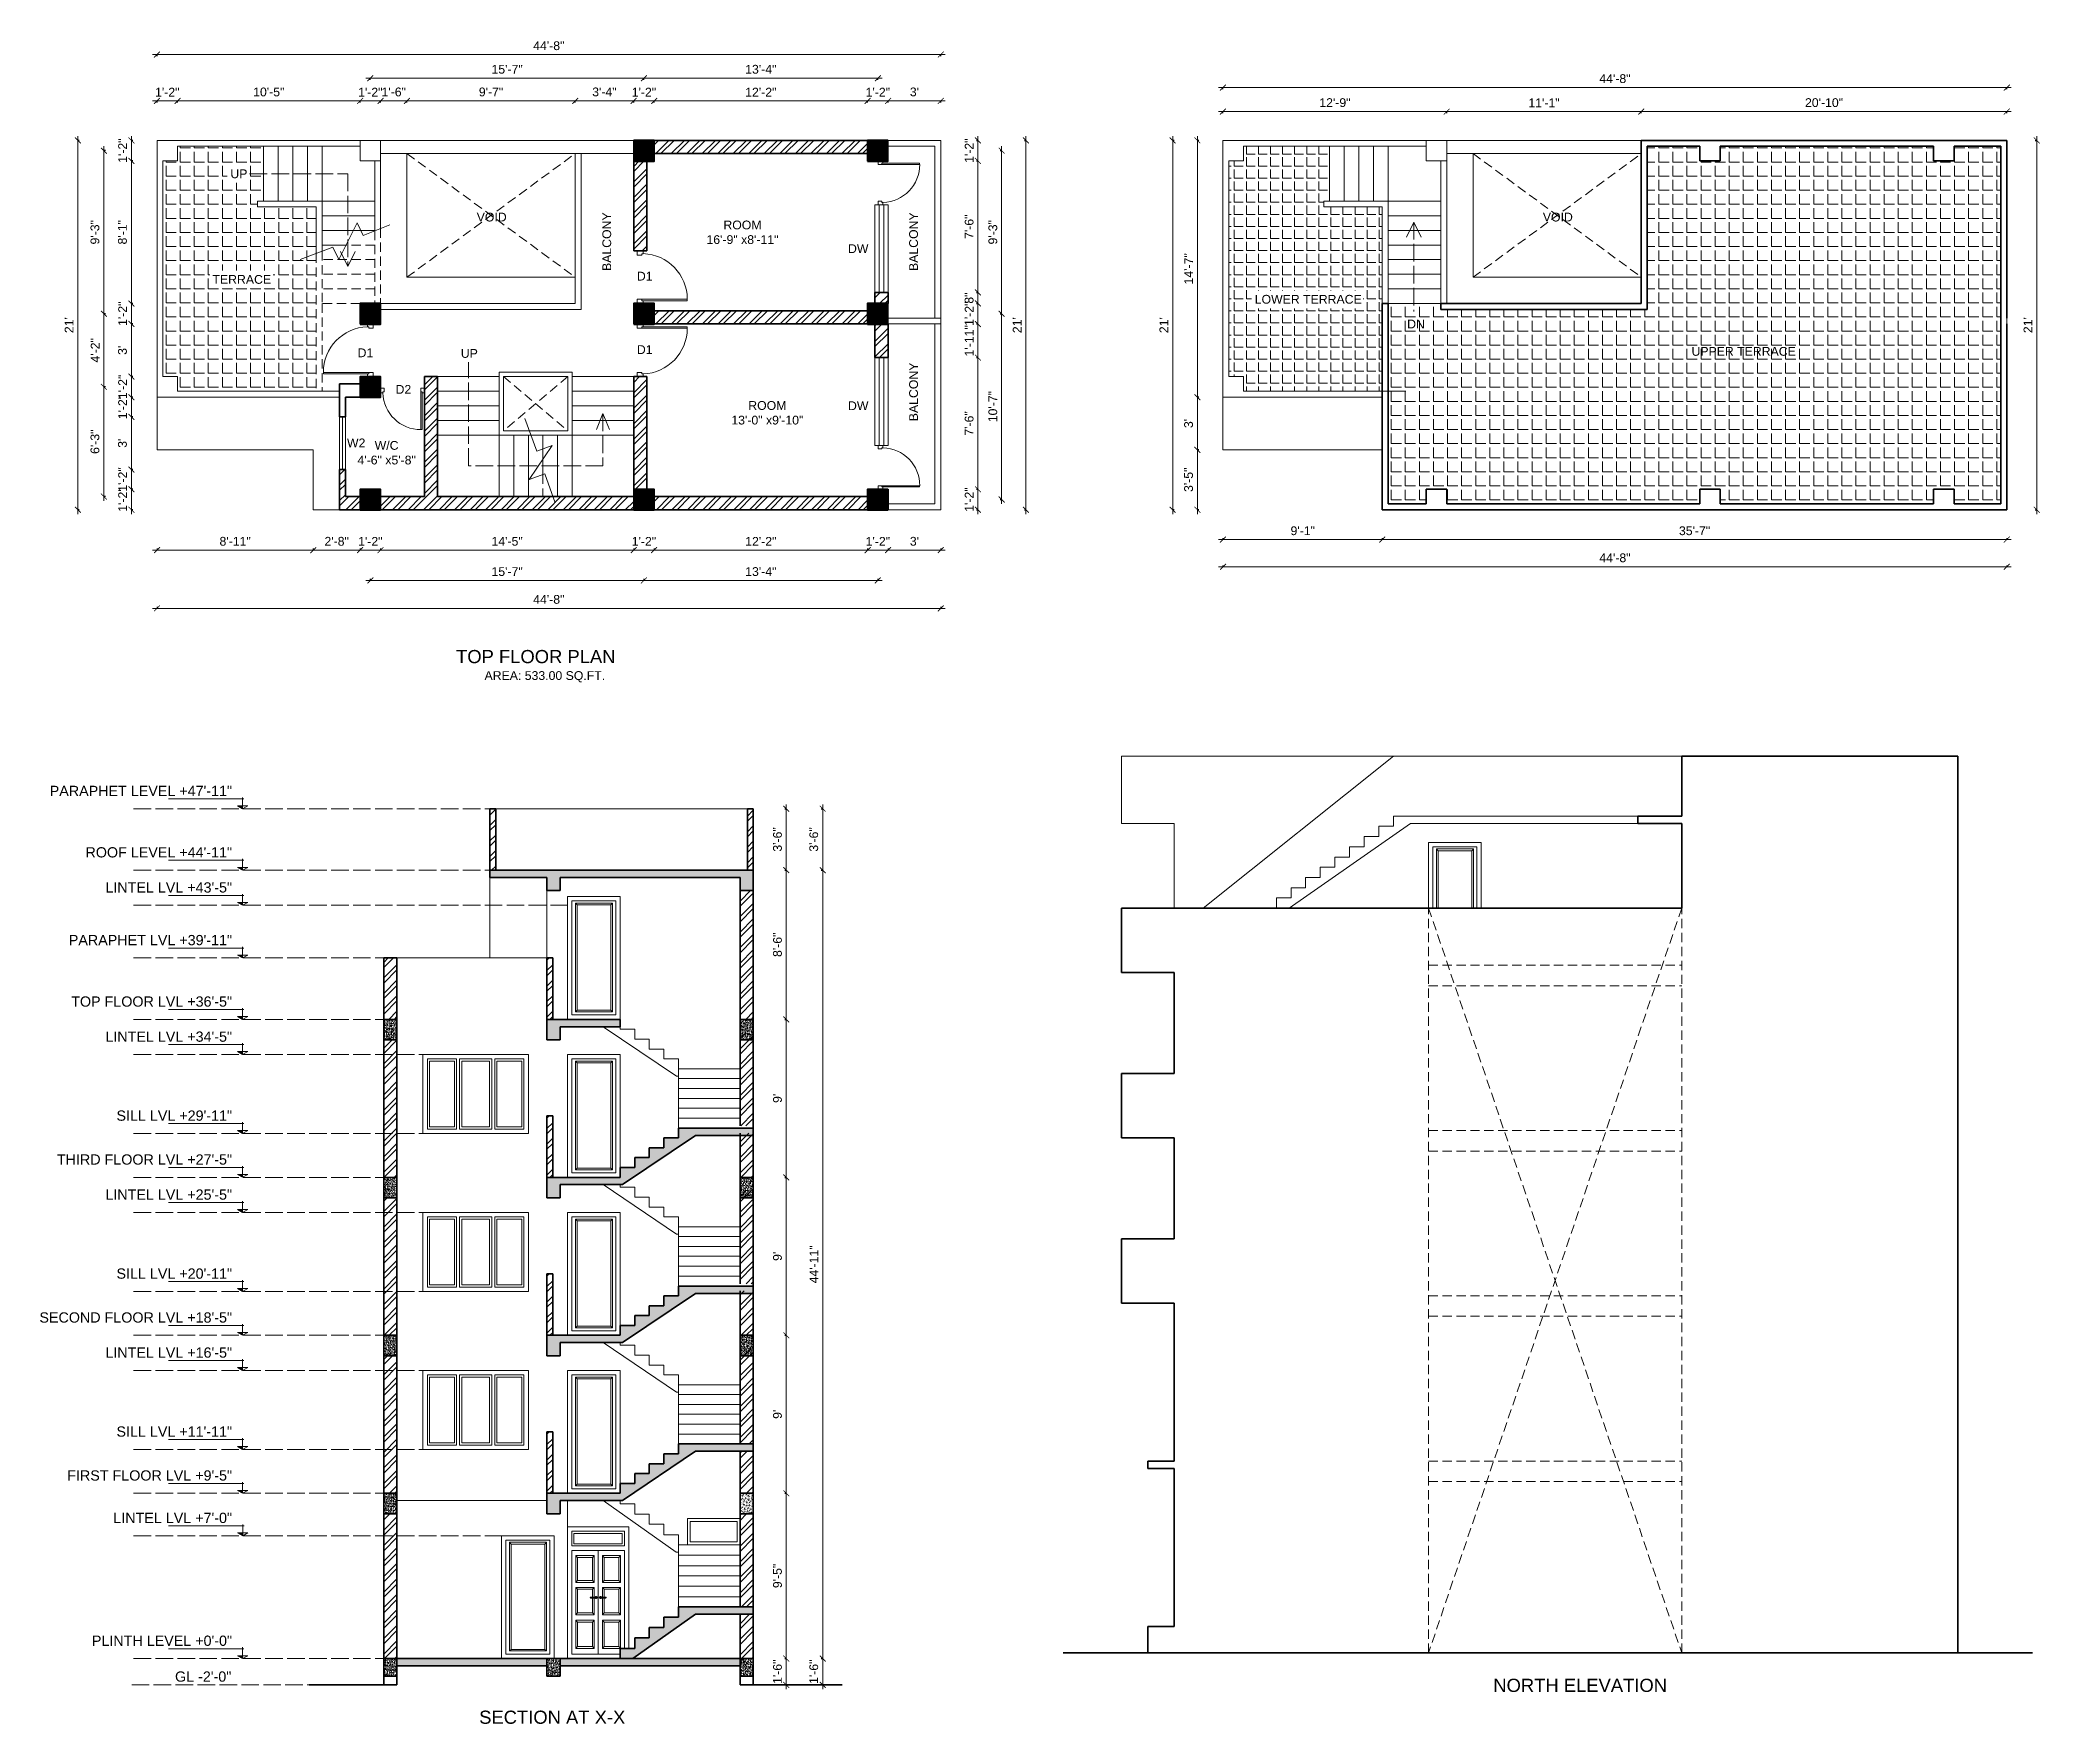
# Model space of a CAD drawing. Header units: inches. Extents: x 122663 to 154153, y 34228 to 39758.
# Drawn here: x 152298 to 153665, y 36431 to 37582 of the extents above; entities that cross this region are included whole.
import ezdxf

# ---------------------------------------------------------------- set-up
doc = ezdxf.new("R2010")
doc.units = ezdxf.units.IN
doc.header["$MEASUREMENT"] = 0
doc.header["$PDMODE"] = 35
doc.linetypes.add('ACAD_ISO02W100', pattern=[15, 12, -3])
doc.linetypes.add('DASHED', pattern=[19.05, 12.7, -6.35])
for name, color, linetype, lineweight in [('Column', 181, 'Continuous', 40), ('Dimension', 130, 'Continuous', 9), ('Hatch', 9, 'Continuous', 9), ('Hidden', 254, 'ACAD_ISO02W100', 15), ('Stairs', 61, 'Continuous', 18), ('TEXT', 255, 'Continuous', 35), ('Walls', 11, 'Continuous', 35), ('Windows', 151, 'Continuous', 15)]:
    doc.layers.add(name, color=color, linetype=linetype, lineweight=lineweight)
doc.styles.get("Standard").update_dxf_attribs({"font": 'arial.ttf'})
doc.dimstyles.get("Standard").update_dxf_attribs({"dimtxt": 6, "dimasz": 4, "dimexe": 0, "dimexo": 6, "dimgap": 3, "dimtad": 1, "dimdec": 0, "dimzin": 0, "dimdsep": 46, "dimlunit": 4, "dimtxsty": 'Standard', "dimblk": 'ARCHTICK', "dimcen": 0.09, "dimdle": 3, "dimclrd": 256, "dimadec": 0, "dimazin": 0, "dimtfac": 1, "dimtdec": 0, "dimtofl": 0, "dimtmove": 0, "dimatfit": 3, "dimfxl": 1, "dimfxlon": 1, "dimtolj": 1, "dimtzin": 0, "dimlwd": -1, "dimarcsym": 0})
pattern_1 = [(45, (29790.462, -1291.915), (-5.30330086, 5.30330086), []), (45, (29793.997, -1291.915), (-5.30330086, 5.30330086), [])]
pattern_2 = [(0, (18952.722, 0), (0, 9.625), [7, -2.625]), (90, (18952.722, 0), (-9.625, 6e-16), [7, -2.625])]
pattern_3 = [(50, (15983.7466, 437.9197), (2.151780548, -0.188256405), [0.225, -2.475]), (355, (15983.7466, 437.9197), (-0.416254, 2.2565764), [0.18, -1.98]), (100.4514445, (15983.926, 437.904), (1.73552654, 2.068319973), [0.191220576, -2.103426336]), (46.1842, (15983.7466, 438.5197), (3.20172399, -0.49655784), [0.3375, -3.7125]), (96.6356355, (15984.0134, 438.4783), (2.80398584, 2.9223558), [0.286831026, -3.15514128]), (351.184164, (15983.7466, 438.5197), (2.803985835, 2.9223558), [0.27, -2.97]), (21, (15984.0466, 438.3697), (1.790721156, -1.207856672), [0.225, -2.475]), (326, (15984.0466, 438.3697), (0.729945996, 2.175450135), [0.18, -1.98]), (71.4514447, (15984.1958, 438.269), (2.52066713, 0.967593458), [0.19122057, -2.103426336]), (37.5, (15983.7466, 437.9197), (0.036479566, 0.9986815615), [0, -1.956, 0, -2.01, 0, -1.9875]), (7.5, (15983.7466, 437.9197), (0.789208612, 1.183235136), [0, -1.146, 0, -1.911, 0, -0.7575]), (327.5, (15983.0776, 437.9197), (1.6014673085, -0.067664615), [0, -0.75, 0, -2.34, 0, -3.105]), (317.5, (15982.7776, 437.9197), (1.749558508, 0.300314947), [0, -0.975, 0, -1.554, 0, -2.205])]
pattern_4 = [(45, (15983.7466, 437.92), (-5.30330086, 5.30330086), []), (45, (15987.282, 437.92), (-5.30330086, 5.30330086), [])]
pattern_5 = [(45, (15983.7466, 422.92), (-5.30330086, 5.30330086), []), (45, (15987.282, 422.92), (-5.30330086, 5.30330086), [])]
pattern_6 = [(45, (15983.7466, 427.92), (-5.30330086, 5.30330086), []), (45, (15987.282, 427.92), (-5.30330086, 5.30330086), [])]
pattern_7 = [(45, (15983.7466, 432.92), (-5.30330086, 5.30330086), []), (45, (15987.282, 432.92), (-5.30330086, 5.30330086), [])]
pattern_8 = [(50, (15983.7466, 432.9197), (2.151780548, -0.188256405), [0.225, -2.475]), (355, (15983.7466, 432.9197), (-0.416254, 2.2565764), [0.18, -1.98]), (100.4514445, (15983.926, 432.904), (1.73552654, 2.068319973), [0.191220576, -2.103426336]), (46.1842, (15983.7466, 433.5197), (3.20172399, -0.49655784), [0.3375, -3.7125]), (96.6356355, (15984.0134, 433.4783), (2.80398584, 2.9223558), [0.286831026, -3.15514128]), (351.184164, (15983.7466, 433.5197), (2.803985835, 2.9223558), [0.27, -2.97]), (21, (15984.0466, 433.3697), (1.790721156, -1.207856672), [0.225, -2.475]), (326, (15984.0466, 433.3697), (0.729945996, 2.175450135), [0.18, -1.98]), (71.4514447, (15984.1958, 433.269), (2.52066713, 0.967593458), [0.19122057, -2.103426336]), (37.5, (15983.7466, 432.9197), (0.036479566, 0.9986815615), [0, -1.956, 0, -2.01, 0, -1.9875]), (7.5, (15983.7466, 432.9197), (0.789208612, 1.183235136), [0, -1.146, 0, -1.911, 0, -0.7575]), (327.5, (15983.0776, 432.9197), (1.6014673085, -0.067664615), [0, -0.75, 0, -2.34, 0, -3.105]), (317.5, (15982.7776, 432.9197), (1.749558508, 0.300314947), [0, -0.975, 0, -1.554, 0, -2.205])]
pattern_9 = [(50, (15983.7466, 427.9197), (2.151780548, -0.188256405), [0.225, -2.475]), (355, (15983.7466, 427.9197), (-0.416254, 2.2565764), [0.18, -1.98]), (100.4514445, (15983.926, 427.904), (1.73552654, 2.068319973), [0.191220576, -2.103426336]), (46.1842, (15983.7466, 428.5197), (3.20172399, -0.49655784), [0.3375, -3.7125]), (96.6356355, (15984.0134, 428.4783), (2.80398584, 2.9223558), [0.286831026, -3.15514128]), (351.184164, (15983.7466, 428.5197), (2.803985835, 2.9223558), [0.27, -2.97]), (21, (15984.0466, 428.3697), (1.790721156, -1.207856672), [0.225, -2.475]), (326, (15984.0466, 428.3697), (0.729945996, 2.175450135), [0.18, -1.98]), (71.4514447, (15984.1958, 428.269), (2.52066713, 0.967593458), [0.19122057, -2.103426336]), (37.5, (15983.7466, 427.9197), (0.036479566, 0.9986815615), [0, -1.956, 0, -2.01, 0, -1.9875]), (7.5, (15983.7466, 427.9197), (0.789208612, 1.183235136), [0, -1.146, 0, -1.911, 0, -0.7575]), (327.5, (15983.0776, 427.9197), (1.6014673085, -0.067664615), [0, -0.75, 0, -2.34, 0, -3.105]), (317.5, (15982.7776, 427.9197), (1.749558508, 0.300314947), [0, -0.975, 0, -1.554, 0, -2.205])]
pattern_10 = [(50, (15983.7466, 422.9197), (2.151780548, -0.188256405), [0.225, -2.475]), (355, (15983.7466, 422.9197), (-0.416254, 2.2565764), [0.18, -1.98]), (100.4514445, (15983.926, 422.904), (1.73552654, 2.068319973), [0.191220576, -2.103426336]), (46.1842, (15983.7466, 423.5197), (3.20172399, -0.49655784), [0.3375, -3.7125]), (96.6356355, (15984.0134, 423.4783), (2.80398584, 2.9223558), [0.286831026, -3.15514128]), (351.184164, (15983.7466, 423.5197), (2.803985835, 2.9223558), [0.27, -2.97]), (21, (15984.0466, 423.3697), (1.790721156, -1.207856672), [0.225, -2.475]), (326, (15984.0466, 423.3697), (0.729945996, 2.175450135), [0.18, -1.98]), (71.4514447, (15984.1958, 423.269), (2.52066713, 0.967593458), [0.19122057, -2.103426336]), (37.5, (15983.7466, 422.9197), (0.036479566, 0.9986815615), [0, -1.956, 0, -2.01, 0, -1.9875]), (7.5, (15983.7466, 422.9197), (0.789208612, 1.183235136), [0, -1.146, 0, -1.911, 0, -0.7575]), (327.5, (15983.0776, 422.9197), (1.6014673085, -0.067664615), [0, -0.75, 0, -2.34, 0, -3.105]), (317.5, (15982.7776, 422.9197), (1.749558508, 0.300314947), [0, -0.975, 0, -1.554, 0, -2.205])]
pattern_11 = [(50, (17209.4326, 437.9197), (2.151780548, -0.188256405), [0.225, -2.475]), (355, (17209.4326, 437.9197), (-0.416254, 2.2565764), [0.18, -1.98]), (100.4514445, (17209.6119, 437.904), (1.73552654, 2.068319973), [0.191220576, -2.103426336]), (46.1842, (17209.4326, 438.5197), (3.20172399, -0.49655784), [0.3375, -3.7125]), (96.6356355, (17209.6994, 438.4783), (2.80398584, 2.9223558), [0.286831026, -3.15514128]), (351.184164, (17209.4326, 438.5197), (2.803985835, 2.9223558), [0.27, -2.97]), (21, (17209.7326, 438.3697), (1.790721156, -1.207856672), [0.225, -2.475]), (326, (17209.7326, 438.3697), (0.729945996, 2.175450135), [0.18, -1.98]), (71.4514447, (17209.8818, 438.269), (2.52066713, 0.967593458), [0.19122057, -2.103426336]), (37.5, (17209.4326, 437.9197), (0.036479566, 0.9986815615), [0, -1.956, 0, -2.01, 0, -1.9875]), (7.5, (17209.4326, 437.9197), (0.789208612, 1.183235136), [0, -1.146, 0, -1.911, 0, -0.7575]), (327.5, (17208.7636, 437.9197), (1.6014673085, -0.067664615), [0, -0.75, 0, -2.34, 0, -3.105]), (317.5, (17208.4636, 437.9197), (1.749558508, 0.300314947), [0, -0.975, 0, -1.554, 0, -2.205])]

msp = doc.modelspace()

# ---------------------------------------------------------------- texts
at = {"layer": 'TEXT'}
for s, width, gutter_width, heights, insert, char_height, attachment_point in [('\\pi6.64702;UP', 23.915, 1, [0], (152421.4, 37487.9), 6, 7), ('\\pi32.11468;VOID', 84.239, 1, [0], (152564.3, 37458.3), 6, 7), ('\\pi29.7286;ROOM\\P\\pi18.16039;16\'-9" x8\'-11"', 84.239, 1, [17.8], (152735.3, 37442.9), 6, 7), ('\\pi32.11468;VOID', 84.239, 1, [0], (153293, 37458.3), 6, 7), ('DW', 18.727, 1, [0], (152850.2, 37442.8), 6, 1), ('\\pi22.41687;TERRACE', 84.239, 1, [0], (152393.4, 37415.7), 6, 7), ('\\pi5.0988;D1', 18.727, 1, [0], (152700.8, 37424), 6, 1), ('\\pi6.09286;LOWER TERRACE', 84.239, 1, [0], (153122.1, 37402.1), 6, 7), ('\\pi6.57131;DN', 23.915, 1, [0], (153225.8, 37385.3), 6, 7), ('\\pi5.0988;D1', 18.727, 1, [0], (152700.8, 37373.8), 6, 1), ('\\pi5.0988;D1', 18.727, 1, [0], (152509.9, 37371.6), 6, 1), ('\\pi4.0531;UP', 18.727, 1, [0], (152581.5, 37365.1), 6, 7), ('\\pi7.04442;UPPER TERRACE', 84.239, 1, [0], (153419.7, 37366.5), 6, 7), ('\\pi4.55037;D2', 18.727, 1, [0], (152536.4, 37346.6), 6, 1), ('\\pi29.7286;ROOM\\P\\pi18.16039;13\'-0" x9\'-10"', 84.239, 1, [0], (152752.3, 37319.5), 6, 7), ('DW', 18.727, 1, [0], (152850.2, 37335.4), 6, 1), ('\\pi3.34914;W2', 18.727, 1, [0], (152504.4, 37310), 6, 1), ('\\pi34.18972;W/C\\P\\pi22.41891;4\'-6" x5\'-8"', 84.239, 1, [0], (152492.5, 37292.2), 6, 7), ('\\pi68.69375;TOP FLOOR PLAN', 245.05, 2.25, [37.9], (152513.6, 37156.3), 9, 7), ('\\pi81.66067;AREA: 533.00 SQ.FT.', 245.05, 2.25, [37.9], (152520.1, 37143.3), 6, 7), ('PARAPHET LEVEL +47\'-11" ', 126.485, 7.21, [14.4], (152429.2, 37072.6), 7, 3), ('ROOF LEVEL +44\'-11" ', 126.485, 7.21, [14.4], (152429.2, 37030.6), 7, 3), ('LINTEL LVL +43\'-5" ', 126.485, 7.21, [14.6], (152429.2, 37006.6), 7, 3), ('PARAPHET LVL +39\'-11" ', 126.485, 7.21, [14.4], (152429.2, 36970.6), 7, 3), ('TOP FLOOR LVL +36\'-5" ', 126.485, 7.21, [14.4], (152429.2, 36928.6), 7, 3), ('LINTEL LVL +34\'-5" ', 126.485, 7.21, [14.4], (152429.2, 36904.6), 7, 3), ('SILL LVL +29\'-11" ', 126.485, 7.21, [14.4], (152429.2, 36850.6), 7, 3), ('THIRD FLOOR LVL +27\'-5" ', 126.485, 7.21, [14.4], (152429.2, 36820.6), 7, 3), ('LINTEL LVL +25\'-5" ', 126.485, 7.21, [14.4], (152429.2, 36796.6), 7, 3), ('SILL LVL +20\'-11" ', 126.485, 7.21, [14.4], (152429.2, 36742.6), 7, 3), ('SECOND FLOOR LVL +18\'-5" ', 135.265, 7.21, [12.8], (152429.2, 36712.6), 7, 3), ('LINTEL LVL +16\'-5" ', 126.485, 7.21, [14.4], (152429.2, 36688.6), 7, 3), ('SILL LVL +11\'-11" ', 126.485, 7.21, [14.4], (152429.2, 36634.6), 7, 3), ('FIRST FLOOR LVL +9\'-5" ', 126.485, 7.21, [14.4], (152429.2, 36604.6), 7, 3), ('LINTEL LVL +7\'-0" ', 126.485, 7.21, [14.4], (152429.2, 36575.6), 7, 3), ('PLINTH LEVEL +0\'-0" ', 126.485, 7.21, [14.4], (152429.2, 36491.6), 7, 3), ('GL -2\'-0" ', 84.393, 7.21, [0], (152428.7, 36467.1), 7, 3)]:
    msp.add_mtext_dynamic_manual_height_columns(s, width=width, gutter_width=gutter_width, heights=heights, dxfattribs=dict(at, insert=insert, char_height=char_height, attachment_point=attachment_point))
at = {"layer": 'TEXT', "char_height": 6, "attachment_point": 3, "rotation": 90}
for insert in [(152682.3, 37464.6), (152892, 37464.6), (152892, 37361.9)]:
    msp.add_mtext_dynamic_manual_height_columns('BALCONY', width=42.617, gutter_width=1, heights=[20.6], dxfattribs=dict(at, insert=insert))
at = {"layer": 'Windows', "char_height": 9, "attachment_point": 1}
for s, width, heights, insert in [('\\pi64.1385;NORTH ELEVATION', 245.05, [37.9], (153227.1, 36462.1)), ('SECTION AT X-X', 123.266, [21.9], (152598.1, 36440.3))]:
    msp.add_mtext_dynamic_manual_height_columns(s, width=width, gutter_width=2.25, heights=heights, dxfattribs=dict(at, insert=insert))

# ---------------------------------------------------------------- blocks, each defined once
blk = doc.blocks.new('colm')
at = {"layer": 'Hatch'}
h = blk.add_hatch(color=256, dxfattribs=at)
h.dxf.hatch_style = 1
h.paths.add_polyline_path([(66705.7, 8319.7), (66705.7, 8307.7), (66717.7, 8307.7), (66717.7, 8319.7)])
at = {"layer": 'Column'}
blk.add_lwpolyline([(66705.7, 8307.7), (66717.7, 8307.7), (66717.7, 8319.7), (66705.7, 8319.7)], close=True, dxfattribs=at)
blk = doc.blocks.new('GFFGS')
at = {"layer": 'Windows'}
for p, q in [((97915.2, 19628.6), (97915.2, 19658.7)), ((97916.2, 19658.7), (97915.2, 19658.7)), ((97916.2, 19627.7), (97916.2, 19658.8)), ((97915.2, 19628.6), (97913.3, 19628.6)), ((97913.3, 19628.6), (97913.3, 19624.7)), ((97913.3, 19624.7), (97916.2, 19624.7)), ((97915.2, 19627.7), (97915.2, 19628.6)), ((97916.2, 19627.7), (97915.2, 19627.7)), ((97916.2, 19624.7), (97916.2, 19627.7)), ((97946.4, 19624.7), (97946.4, 19627.7)), ((97946.4, 19627.7), (97947.3, 19627.7)), ((97949.3, 19624.7), (97946.4, 19624.7)), ((97947.3, 19627.7), (97947.3, 19628.6)), ((97947.3, 19628.6), (97949.3, 19628.6)), ((97949.3, 19628.6), (97949.3, 19624.7))]:
    blk.add_line(p, q, dxfattribs=at)
blk.add_arc((97916.3, 19627.7), 31.1, 1.7801, 90.1235, dxfattribs=at)
blk = doc.blocks.new('_ArchTick')
at = {"color": 0, "linetype": 'ByBlock', "const_width": 0.15}
blk.add_lwpolyline([(-0.5, -0.5), (0.5, 0.5)], dxfattribs=at)
blk = doc.blocks.new('*D528')
at = {"layer": 'Defpoints', "color": 0, "transparency": 16777216}
for p in [(152391.9, 37540.8), (152377.9, 37513.8), (152391.9, 37509.8)]:
    blk.add_point(p, dxfattribs=at)
at = {"layer": 'Dimension', "transparency": 16777216}
blk.add_line((152374.9, 37540.8), (152394.9, 37540.8), dxfattribs=at)
at = {"layer": 'Dimension', "color": 0, "lineweight": -2, "transparency": 16777216}
for p, q in [((152377.9, 37539.8), (152377.9, 37540.8)), ((152391.9, 37539.8), (152391.9, 37540.8))]:
    blk.add_line(p, q, dxfattribs=at)
at = {"layer": 'Dimension', "transparency": 16777216, "xscale": 4, "yscale": 4, "zscale": 4, "rotation": 180}
blk.add_blockref('_ArchTick', (152377.9, 37540.8), dxfattribs=at)
at = {"layer": 'Dimension', "transparency": 16777216, "xscale": 4, "yscale": 4, "zscale": 4}
blk.add_blockref('_ArchTick', (152391.9, 37540.8), dxfattribs=at)
at = {"layer": 'Dimension', "color": 0, "lineweight": -2, "transparency": 16777216, "insert": (152384.9, 37546.8), "char_height": 6, "attachment_point": 5}
blk.add_mtext('\\A1;1\'-2"', dxfattribs=at)
blk = doc.blocks.new('*D529')
at = {"layer": 'Defpoints', "color": 0, "transparency": 16777216}
for p in [(152516.7, 37540.8), (152516.7, 37513.8), (152391.9, 37509.8)]:
    blk.add_point(p, dxfattribs=at)
at = {"layer": 'Dimension', "transparency": 16777216}
blk.add_line((152388.9, 37540.8), (152519.7, 37540.8), dxfattribs=at)
at = {"layer": 'Dimension', "color": 0, "lineweight": -2, "transparency": 16777216}
for p, q in [((152391.9, 37539.8), (152391.9, 37540.8)), ((152516.7, 37539.8), (152516.7, 37540.8))]:
    blk.add_line(p, q, dxfattribs=at)
at = {"layer": 'Dimension', "transparency": 16777216, "xscale": 4, "yscale": 4, "zscale": 4, "rotation": 180}
blk.add_blockref('_ArchTick', (152391.9, 37540.8), dxfattribs=at)
at = {"layer": 'Dimension', "transparency": 16777216, "xscale": 4, "yscale": 4, "zscale": 4}
blk.add_blockref('_ArchTick', (152516.7, 37540.8), dxfattribs=at)
at = {"layer": 'Dimension', "color": 0, "lineweight": -2, "transparency": 16777216, "insert": (152454.3, 37546.9), "char_height": 6, "attachment_point": 5}
blk.add_mtext('\\A1;10\'-5"', dxfattribs=at)
blk = doc.blocks.new('*D530')
at = {"layer": 'Defpoints', "color": 0, "transparency": 16777216}
for p in [(152530.7, 37540.8), (152516.7, 37513.8), (152530.7, 37513.8)]:
    blk.add_point(p, dxfattribs=at)
at = {"layer": 'Dimension', "transparency": 16777216}
blk.add_line((152513.7, 37540.8), (152533.7, 37540.8), dxfattribs=at)
at = {"layer": 'Dimension', "color": 0, "lineweight": -2, "transparency": 16777216}
for p, q in [((152516.7, 37539.8), (152516.7, 37540.8)), ((152530.7, 37539.8), (152530.7, 37540.8))]:
    blk.add_line(p, q, dxfattribs=at)
at = {"layer": 'Dimension', "transparency": 16777216, "xscale": 4, "yscale": 4, "zscale": 4, "rotation": 180}
blk.add_blockref('_ArchTick', (152516.7, 37540.8), dxfattribs=at)
at = {"layer": 'Dimension', "transparency": 16777216, "xscale": 4, "yscale": 4, "zscale": 4}
blk.add_blockref('_ArchTick', (152530.7, 37540.8), dxfattribs=at)
at = {"layer": 'Dimension', "color": 0, "lineweight": -2, "transparency": 16777216, "insert": (152523.7, 37546.8), "char_height": 6, "attachment_point": 5}
blk.add_mtext('\\A1;1\'-2"', dxfattribs=at)
blk = doc.blocks.new('*D531')
at = {"layer": 'Defpoints', "color": 0, "transparency": 16777216}
for p in [(152548.7, 37540.8), (152530.7, 37513.8), (152548.7, 37504.8)]:
    blk.add_point(p, dxfattribs=at)
at = {"layer": 'Dimension', "transparency": 16777216}
blk.add_line((152527.7, 37540.8), (152551.7, 37540.8), dxfattribs=at)
at = {"layer": 'Dimension', "color": 0, "lineweight": -2, "transparency": 16777216}
for p, q in [((152530.7, 37539.8), (152530.7, 37540.8)), ((152548.7, 37539.8), (152548.7, 37540.8))]:
    blk.add_line(p, q, dxfattribs=at)
at = {"layer": 'Dimension', "transparency": 16777216, "xscale": 4, "yscale": 4, "zscale": 4, "rotation": 180}
blk.add_blockref('_ArchTick', (152530.7, 37540.8), dxfattribs=at)
at = {"layer": 'Dimension', "transparency": 16777216, "xscale": 4, "yscale": 4, "zscale": 4}
blk.add_blockref('_ArchTick', (152548.7, 37540.8), dxfattribs=at)
at = {"layer": 'Dimension', "color": 0, "lineweight": -2, "transparency": 16777216, "insert": (152539.7, 37546.9), "char_height": 6, "attachment_point": 5}
blk.add_mtext('\\A1;1\'-6"', dxfattribs=at)
blk = doc.blocks.new('*D532')
at = {"layer": 'Defpoints', "color": 0, "transparency": 16777216}
for p in [(152663.7, 37540.8), (152548.7, 37504.8), (152663.7, 37504.8)]:
    blk.add_point(p, dxfattribs=at)
at = {"layer": 'Dimension', "transparency": 16777216}
blk.add_line((152545.7, 37540.8), (152666.7, 37540.8), dxfattribs=at)
at = {"layer": 'Dimension', "color": 0, "lineweight": -2, "transparency": 16777216}
for p, q in [((152548.7, 37539.8), (152548.7, 37540.8)), ((152663.7, 37539.8), (152663.7, 37540.8))]:
    blk.add_line(p, q, dxfattribs=at)
at = {"layer": 'Dimension', "transparency": 16777216, "xscale": 4, "yscale": 4, "zscale": 4, "rotation": 180}
blk.add_blockref('_ArchTick', (152548.7, 37540.8), dxfattribs=at)
at = {"layer": 'Dimension', "transparency": 16777216, "xscale": 4, "yscale": 4, "zscale": 4}
blk.add_blockref('_ArchTick', (152663.7, 37540.8), dxfattribs=at)
at = {"layer": 'Dimension', "color": 0, "lineweight": -2, "transparency": 16777216, "insert": (152606.2, 37546.9), "char_height": 6, "attachment_point": 5}
blk.add_mtext('\\A1;9\'-7"', dxfattribs=at)
blk = doc.blocks.new('*D533')
at = {"layer": 'Defpoints', "color": 0, "transparency": 16777216}
for p in [(152703.7, 37540.8), (152703.7, 37513.8), (152663.7, 37504.8)]:
    blk.add_point(p, dxfattribs=at)
at = {"layer": 'Dimension', "transparency": 16777216}
blk.add_line((152660.7, 37540.8), (152706.7, 37540.8), dxfattribs=at)
at = {"layer": 'Dimension', "color": 0, "lineweight": -2, "transparency": 16777216}
for p, q in [((152663.7, 37539.8), (152663.7, 37540.8)), ((152703.7, 37539.8), (152703.7, 37540.8))]:
    blk.add_line(p, q, dxfattribs=at)
at = {"layer": 'Dimension', "transparency": 16777216, "xscale": 4, "yscale": 4, "zscale": 4, "rotation": 180}
blk.add_blockref('_ArchTick', (152663.7, 37540.8), dxfattribs=at)
at = {"layer": 'Dimension', "transparency": 16777216, "xscale": 4, "yscale": 4, "zscale": 4}
blk.add_blockref('_ArchTick', (152703.7, 37540.8), dxfattribs=at)
at = {"layer": 'Dimension', "color": 0, "lineweight": -2, "transparency": 16777216, "insert": (152683.7, 37546.9), "char_height": 6, "attachment_point": 5}
blk.add_mtext('\\A1;3\'-4"', dxfattribs=at)
blk = doc.blocks.new('*D534')
at = {"layer": 'Defpoints', "color": 0, "transparency": 16777216}
for p in [(152717.7, 37540.8), (152703.7, 37513.8), (152717.7, 37513.8)]:
    blk.add_point(p, dxfattribs=at)
at = {"layer": 'Dimension', "transparency": 16777216}
blk.add_line((152700.7, 37540.8), (152720.7, 37540.8), dxfattribs=at)
at = {"layer": 'Dimension', "color": 0, "lineweight": -2, "transparency": 16777216}
for p, q in [((152703.7, 37539.8), (152703.7, 37540.8)), ((152717.7, 37539.8), (152717.7, 37540.8))]:
    blk.add_line(p, q, dxfattribs=at)
at = {"layer": 'Dimension', "transparency": 16777216, "xscale": 4, "yscale": 4, "zscale": 4, "rotation": 180}
blk.add_blockref('_ArchTick', (152703.7, 37540.8), dxfattribs=at)
at = {"layer": 'Dimension', "transparency": 16777216, "xscale": 4, "yscale": 4, "zscale": 4}
blk.add_blockref('_ArchTick', (152717.7, 37540.8), dxfattribs=at)
at = {"layer": 'Dimension', "color": 0, "lineweight": -2, "transparency": 16777216, "insert": (152710.7, 37546.8), "char_height": 6, "attachment_point": 5}
blk.add_mtext('\\A1;1\'-2"', dxfattribs=at)
blk = doc.blocks.new('*D535')
at = {"layer": 'Defpoints', "color": 0, "transparency": 16777216}
for p in [(152863.6, 37540.8), (152717.7, 37513.8), (152863.6, 37513.8)]:
    blk.add_point(p, dxfattribs=at)
at = {"layer": 'Dimension', "transparency": 16777216}
blk.add_line((152714.7, 37540.8), (152866.6, 37540.8), dxfattribs=at)
at = {"layer": 'Dimension', "color": 0, "lineweight": -2, "transparency": 16777216}
for p, q in [((152717.7, 37539.8), (152717.7, 37540.8)), ((152863.6, 37539.8), (152863.6, 37540.8))]:
    blk.add_line(p, q, dxfattribs=at)
at = {"layer": 'Dimension', "transparency": 16777216, "xscale": 4, "yscale": 4, "zscale": 4, "rotation": 180}
blk.add_blockref('_ArchTick', (152717.7, 37540.8), dxfattribs=at)
at = {"layer": 'Dimension', "transparency": 16777216, "xscale": 4, "yscale": 4, "zscale": 4}
blk.add_blockref('_ArchTick', (152863.6, 37540.8), dxfattribs=at)
at = {"layer": 'Dimension', "color": 0, "lineweight": -2, "transparency": 16777216, "insert": (152790.6, 37546.8), "char_height": 6, "attachment_point": 5}
blk.add_mtext('\\A1;12\'-2"', dxfattribs=at)
blk = doc.blocks.new('*D536')
at = {"layer": 'Defpoints', "color": 0, "transparency": 16777216}
for p in [(152877.6, 37540.8), (152863.6, 37513.8), (152877.6, 37513.8)]:
    blk.add_point(p, dxfattribs=at)
at = {"layer": 'Dimension', "transparency": 16777216}
blk.add_line((152860.6, 37540.8), (152880.6, 37540.8), dxfattribs=at)
at = {"layer": 'Dimension', "color": 0, "lineweight": -2, "transparency": 16777216}
for p, q in [((152863.6, 37539.8), (152863.6, 37540.8)), ((152877.6, 37539.8), (152877.6, 37540.8))]:
    blk.add_line(p, q, dxfattribs=at)
at = {"layer": 'Dimension', "transparency": 16777216, "xscale": 4, "yscale": 4, "zscale": 4, "rotation": 180}
blk.add_blockref('_ArchTick', (152863.6, 37540.8), dxfattribs=at)
at = {"layer": 'Dimension', "transparency": 16777216, "xscale": 4, "yscale": 4, "zscale": 4}
blk.add_blockref('_ArchTick', (152877.6, 37540.8), dxfattribs=at)
at = {"layer": 'Dimension', "color": 0, "lineweight": -2, "transparency": 16777216, "insert": (152870.6, 37546.8), "char_height": 6, "attachment_point": 5}
blk.add_mtext('\\A1;1\'-2"', dxfattribs=at)
blk = doc.blocks.new('*D537')
at = {"layer": 'Defpoints', "color": 0, "transparency": 16777216}
for p in [(152913.6, 37540.8), (152877.6, 37513.8), (152913.6, 37513.8)]:
    blk.add_point(p, dxfattribs=at)
at = {"layer": 'Dimension', "transparency": 16777216}
blk.add_line((152874.6, 37540.8), (152916.6, 37540.8), dxfattribs=at)
at = {"layer": 'Dimension', "color": 0, "lineweight": -2, "transparency": 16777216}
for p, q in [((152877.6, 37539.8), (152877.6, 37540.8)), ((152913.6, 37539.8), (152913.6, 37540.8))]:
    blk.add_line(p, q, dxfattribs=at)
at = {"layer": 'Dimension', "transparency": 16777216, "xscale": 4, "yscale": 4, "zscale": 4, "rotation": 180}
blk.add_blockref('_ArchTick', (152877.6, 37540.8), dxfattribs=at)
at = {"layer": 'Dimension', "transparency": 16777216, "xscale": 4, "yscale": 4, "zscale": 4}
blk.add_blockref('_ArchTick', (152913.6, 37540.8), dxfattribs=at)
at = {"layer": 'Dimension', "color": 0, "lineweight": -2, "transparency": 16777216, "insert": (152895.6, 37546.9), "char_height": 6, "attachment_point": 5}
blk.add_mtext("\\A1;3'", dxfattribs=at)
blk = doc.blocks.new('*D538')
at = {"layer": 'Defpoints', "color": 0, "transparency": 16777216}
for p in [(152710.7, 37556.3), (152523.7, 37513.8), (152710.7, 37513.8)]:
    blk.add_point(p, dxfattribs=at)
at = {"layer": 'Dimension', "transparency": 16777216}
blk.add_line((152520.7, 37556.3), (152713.7, 37556.3), dxfattribs=at)
at = {"layer": 'Dimension', "color": 0, "lineweight": -2, "transparency": 16777216}
for p, q in [((152523.7, 37555.3), (152523.7, 37556.3)), ((152710.7, 37555.3), (152710.7, 37556.3))]:
    blk.add_line(p, q, dxfattribs=at)
at = {"layer": 'Dimension', "transparency": 16777216, "xscale": 4, "yscale": 4, "zscale": 4, "rotation": 180}
blk.add_blockref('_ArchTick', (152523.7, 37556.3), dxfattribs=at)
at = {"layer": 'Dimension', "transparency": 16777216, "xscale": 4, "yscale": 4, "zscale": 4}
blk.add_blockref('_ArchTick', (152710.7, 37556.3), dxfattribs=at)
at = {"layer": 'Dimension', "color": 0, "lineweight": -2, "transparency": 16777216, "insert": (152617.2, 37562.4), "char_height": 6, "attachment_point": 5}
blk.add_mtext('\\A1;15\'-7"', dxfattribs=at)
blk = doc.blocks.new('*D539')
at = {"layer": 'Defpoints', "color": 0, "transparency": 16777216}
for p in [(152870.6, 37556.3), (152710.7, 37513.8), (152870.6, 37513.8)]:
    blk.add_point(p, dxfattribs=at)
at = {"layer": 'Dimension', "transparency": 16777216}
blk.add_line((152707.7, 37556.3), (152873.6, 37556.3), dxfattribs=at)
at = {"layer": 'Dimension', "color": 0, "lineweight": -2, "transparency": 16777216}
for p, q in [((152710.7, 37555.3), (152710.7, 37556.3)), ((152870.6, 37555.3), (152870.6, 37556.3))]:
    blk.add_line(p, q, dxfattribs=at)
at = {"layer": 'Dimension', "transparency": 16777216, "xscale": 4, "yscale": 4, "zscale": 4, "rotation": 180}
blk.add_blockref('_ArchTick', (152710.7, 37556.3), dxfattribs=at)
at = {"layer": 'Dimension', "transparency": 16777216, "xscale": 4, "yscale": 4, "zscale": 4}
blk.add_blockref('_ArchTick', (152870.6, 37556.3), dxfattribs=at)
at = {"layer": 'Dimension', "color": 0, "lineweight": -2, "transparency": 16777216, "insert": (152790.6, 37562.4), "char_height": 6, "attachment_point": 5}
blk.add_mtext('\\A1;13\'-4"', dxfattribs=at)
blk = doc.blocks.new('*D540')
at = {"layer": 'Defpoints', "color": 0, "transparency": 16777216}
for p in [(152377.9, 37338.3), (152484.7, 37261.3), (152484.7, 37233.7)]:
    blk.add_point(p, dxfattribs=at)
at = {"layer": 'Dimension', "transparency": 16777216}
blk.add_line((152374.9, 37233.7), (152487.7, 37233.7), dxfattribs=at)
at = {"layer": 'Dimension', "color": 0, "lineweight": -2, "transparency": 16777216}
for p, q in [((152377.9, 37234.7), (152377.9, 37233.7)), ((152484.7, 37234.7), (152484.7, 37233.7))]:
    blk.add_line(p, q, dxfattribs=at)
at = {"layer": 'Dimension', "transparency": 16777216, "xscale": 4, "yscale": 4, "zscale": 4, "rotation": 180}
blk.add_blockref('_ArchTick', (152377.9, 37233.7), dxfattribs=at)
at = {"layer": 'Dimension', "transparency": 16777216, "xscale": 4, "yscale": 4, "zscale": 4}
blk.add_blockref('_ArchTick', (152484.7, 37233.7), dxfattribs=at)
at = {"layer": 'Dimension', "color": 0, "lineweight": -2, "transparency": 16777216, "insert": (152431.3, 37239.7), "char_height": 6, "attachment_point": 5}
blk.add_mtext('\\A1;8\'-11"', dxfattribs=at)
blk = doc.blocks.new('*D541')
at = {"layer": 'Defpoints', "color": 0, "transparency": 16777216}
for p in [(152484.7, 37261.3), (152516.7, 37261.3), (152516.7, 37233.7)]:
    blk.add_point(p, dxfattribs=at)
at = {"layer": 'Dimension', "transparency": 16777216}
blk.add_line((152481.7, 37233.7), (152519.7, 37233.7), dxfattribs=at)
at = {"layer": 'Dimension', "color": 0, "lineweight": -2, "transparency": 16777216}
for p, q in [((152484.7, 37234.7), (152484.7, 37233.7)), ((152516.7, 37234.7), (152516.7, 37233.7))]:
    blk.add_line(p, q, dxfattribs=at)
at = {"layer": 'Dimension', "transparency": 16777216, "xscale": 4, "yscale": 4, "zscale": 4, "rotation": 180}
blk.add_blockref('_ArchTick', (152484.7, 37233.7), dxfattribs=at)
at = {"layer": 'Dimension', "transparency": 16777216, "xscale": 4, "yscale": 4, "zscale": 4}
blk.add_blockref('_ArchTick', (152516.7, 37233.7), dxfattribs=at)
at = {"layer": 'Dimension', "color": 0, "lineweight": -2, "transparency": 16777216, "insert": (152500.7, 37239.7), "char_height": 6, "attachment_point": 5}
blk.add_mtext('\\A1;2\'-8"', dxfattribs=at)
blk = doc.blocks.new('*D542')
at = {"layer": 'Defpoints', "color": 0, "transparency": 16777216}
for p in [(152516.7, 37261.3), (152530.7, 37261.3), (152530.7, 37233.7)]:
    blk.add_point(p, dxfattribs=at)
at = {"layer": 'Dimension', "transparency": 16777216}
blk.add_line((152513.7, 37233.7), (152533.7, 37233.7), dxfattribs=at)
at = {"layer": 'Dimension', "color": 0, "lineweight": -2, "transparency": 16777216}
for p, q in [((152516.7, 37234.7), (152516.7, 37233.7)), ((152530.7, 37234.7), (152530.7, 37233.7))]:
    blk.add_line(p, q, dxfattribs=at)
at = {"layer": 'Dimension', "transparency": 16777216, "xscale": 4, "yscale": 4, "zscale": 4, "rotation": 180}
blk.add_blockref('_ArchTick', (152516.7, 37233.7), dxfattribs=at)
at = {"layer": 'Dimension', "transparency": 16777216, "xscale": 4, "yscale": 4, "zscale": 4}
blk.add_blockref('_ArchTick', (152530.7, 37233.7), dxfattribs=at)
at = {"layer": 'Dimension', "color": 0, "lineweight": -2, "transparency": 16777216, "insert": (152523.7, 37239.7), "char_height": 6, "attachment_point": 5}
blk.add_mtext('\\A1;1\'-2"', dxfattribs=at)
blk = doc.blocks.new('*D543')
at = {"layer": 'Defpoints', "color": 0, "transparency": 16777216}
for p in [(152530.7, 37261.3), (152703.7, 37261.3), (152703.7, 37233.7)]:
    blk.add_point(p, dxfattribs=at)
at = {"layer": 'Dimension', "transparency": 16777216}
blk.add_line((152527.7, 37233.7), (152706.7, 37233.7), dxfattribs=at)
at = {"layer": 'Dimension', "color": 0, "lineweight": -2, "transparency": 16777216}
for p, q in [((152530.7, 37234.7), (152530.7, 37233.7)), ((152703.7, 37234.7), (152703.7, 37233.7))]:
    blk.add_line(p, q, dxfattribs=at)
at = {"layer": 'Dimension', "transparency": 16777216, "xscale": 4, "yscale": 4, "zscale": 4, "rotation": 180}
blk.add_blockref('_ArchTick', (152530.7, 37233.7), dxfattribs=at)
at = {"layer": 'Dimension', "transparency": 16777216, "xscale": 4, "yscale": 4, "zscale": 4}
blk.add_blockref('_ArchTick', (152703.7, 37233.7), dxfattribs=at)
at = {"layer": 'Dimension', "color": 0, "lineweight": -2, "transparency": 16777216, "insert": (152617.2, 37239.7), "char_height": 6, "attachment_point": 5}
blk.add_mtext('\\A1;14\'-5"', dxfattribs=at)
blk = doc.blocks.new('*D544')
at = {"layer": 'Defpoints', "color": 0, "transparency": 16777216}
for p in [(152703.7, 37261.3), (152717.7, 37261.3), (152717.7, 37233.7)]:
    blk.add_point(p, dxfattribs=at)
at = {"layer": 'Dimension', "transparency": 16777216}
blk.add_line((152700.7, 37233.7), (152720.7, 37233.7), dxfattribs=at)
at = {"layer": 'Dimension', "color": 0, "lineweight": -2, "transparency": 16777216}
for p, q in [((152703.7, 37234.7), (152703.7, 37233.7)), ((152717.7, 37234.7), (152717.7, 37233.7))]:
    blk.add_line(p, q, dxfattribs=at)
at = {"layer": 'Dimension', "transparency": 16777216, "xscale": 4, "yscale": 4, "zscale": 4, "rotation": 180}
blk.add_blockref('_ArchTick', (152703.7, 37233.7), dxfattribs=at)
at = {"layer": 'Dimension', "transparency": 16777216, "xscale": 4, "yscale": 4, "zscale": 4}
blk.add_blockref('_ArchTick', (152717.7, 37233.7), dxfattribs=at)
at = {"layer": 'Dimension', "color": 0, "lineweight": -2, "transparency": 16777216, "insert": (152710.7, 37239.7), "char_height": 6, "attachment_point": 5}
blk.add_mtext('\\A1;1\'-2"', dxfattribs=at)
blk = doc.blocks.new('*D545')
at = {"layer": 'Defpoints', "color": 0, "transparency": 16777216}
for p in [(152717.7, 37261.3), (152863.6, 37261.3), (152863.6, 37233.7)]:
    blk.add_point(p, dxfattribs=at)
at = {"layer": 'Dimension', "transparency": 16777216}
blk.add_line((152714.7, 37233.7), (152866.6, 37233.7), dxfattribs=at)
at = {"layer": 'Dimension', "color": 0, "lineweight": -2, "transparency": 16777216}
for p, q in [((152717.7, 37234.7), (152717.7, 37233.7)), ((152863.6, 37234.7), (152863.6, 37233.7))]:
    blk.add_line(p, q, dxfattribs=at)
at = {"layer": 'Dimension', "transparency": 16777216, "xscale": 4, "yscale": 4, "zscale": 4, "rotation": 180}
blk.add_blockref('_ArchTick', (152717.7, 37233.7), dxfattribs=at)
at = {"layer": 'Dimension', "transparency": 16777216, "xscale": 4, "yscale": 4, "zscale": 4}
blk.add_blockref('_ArchTick', (152863.6, 37233.7), dxfattribs=at)
at = {"layer": 'Dimension', "color": 0, "lineweight": -2, "transparency": 16777216, "insert": (152790.6, 37239.7), "char_height": 6, "attachment_point": 5}
blk.add_mtext('\\A1;12\'-2"', dxfattribs=at)
blk = doc.blocks.new('*D546')
at = {"layer": 'Defpoints', "color": 0, "transparency": 16777216}
for p in [(152863.6, 37261.3), (152877.6, 37261.3), (152877.6, 37233.7)]:
    blk.add_point(p, dxfattribs=at)
at = {"layer": 'Dimension', "transparency": 16777216}
blk.add_line((152860.6, 37233.7), (152880.6, 37233.7), dxfattribs=at)
at = {"layer": 'Dimension', "color": 0, "lineweight": -2, "transparency": 16777216}
for p, q in [((152863.6, 37234.7), (152863.6, 37233.7)), ((152877.6, 37234.7), (152877.6, 37233.7))]:
    blk.add_line(p, q, dxfattribs=at)
at = {"layer": 'Dimension', "transparency": 16777216, "xscale": 4, "yscale": 4, "zscale": 4, "rotation": 180}
blk.add_blockref('_ArchTick', (152863.6, 37233.7), dxfattribs=at)
at = {"layer": 'Dimension', "transparency": 16777216, "xscale": 4, "yscale": 4, "zscale": 4}
blk.add_blockref('_ArchTick', (152877.6, 37233.7), dxfattribs=at)
at = {"layer": 'Dimension', "color": 0, "lineweight": -2, "transparency": 16777216, "insert": (152870.6, 37239.7), "char_height": 6, "attachment_point": 5}
blk.add_mtext('\\A1;1\'-2"', dxfattribs=at)
blk = doc.blocks.new('*D547')
at = {"layer": 'Defpoints', "color": 0, "transparency": 16777216}
for p in [(152877.6, 37261.3), (152913.6, 37261.3), (152913.6, 37233.7)]:
    blk.add_point(p, dxfattribs=at)
at = {"layer": 'Dimension', "transparency": 16777216}
blk.add_line((152874.6, 37233.7), (152916.6, 37233.7), dxfattribs=at)
at = {"layer": 'Dimension', "color": 0, "lineweight": -2, "transparency": 16777216}
for p, q in [((152877.6, 37234.7), (152877.6, 37233.7)), ((152913.6, 37234.7), (152913.6, 37233.7))]:
    blk.add_line(p, q, dxfattribs=at)
at = {"layer": 'Dimension', "transparency": 16777216, "xscale": 4, "yscale": 4, "zscale": 4, "rotation": 180}
blk.add_blockref('_ArchTick', (152877.6, 37233.7), dxfattribs=at)
at = {"layer": 'Dimension', "transparency": 16777216, "xscale": 4, "yscale": 4, "zscale": 4}
blk.add_blockref('_ArchTick', (152913.6, 37233.7), dxfattribs=at)
at = {"layer": 'Dimension', "color": 0, "lineweight": -2, "transparency": 16777216, "insert": (152895.6, 37239.7), "char_height": 6, "attachment_point": 5}
blk.add_mtext("\\A1;3'", dxfattribs=at)
blk = doc.blocks.new('*D548')
at = {"layer": 'Defpoints', "color": 0, "transparency": 16777216}
for p in [(152523.7, 37261.3), (152710.7, 37261.3), (152710.7, 37213)]:
    blk.add_point(p, dxfattribs=at)
at = {"layer": 'Dimension', "transparency": 16777216}
blk.add_line((152520.7, 37213), (152713.7, 37213), dxfattribs=at)
at = {"layer": 'Dimension', "color": 0, "lineweight": -2, "transparency": 16777216}
for p, q in [((152523.7, 37214), (152523.7, 37213)), ((152710.7, 37214), (152710.7, 37213))]:
    blk.add_line(p, q, dxfattribs=at)
at = {"layer": 'Dimension', "transparency": 16777216, "xscale": 4, "yscale": 4, "zscale": 4, "rotation": 180}
blk.add_blockref('_ArchTick', (152523.7, 37213), dxfattribs=at)
at = {"layer": 'Dimension', "transparency": 16777216, "xscale": 4, "yscale": 4, "zscale": 4}
blk.add_blockref('_ArchTick', (152710.7, 37213), dxfattribs=at)
at = {"layer": 'Dimension', "color": 0, "lineweight": -2, "transparency": 16777216, "insert": (152617.2, 37219), "char_height": 6, "attachment_point": 5}
blk.add_mtext('\\A1;15\'-7"', dxfattribs=at)
blk = doc.blocks.new('*D549')
at = {"layer": 'Defpoints', "color": 0, "transparency": 16777216}
for p in [(152710.7, 37261.3), (152870.6, 37261.3), (152870.6, 37213)]:
    blk.add_point(p, dxfattribs=at)
at = {"layer": 'Dimension', "transparency": 16777216}
blk.add_line((152707.7, 37213), (152873.6, 37213), dxfattribs=at)
at = {"layer": 'Dimension', "color": 0, "lineweight": -2, "transparency": 16777216}
for p, q in [((152710.7, 37214), (152710.7, 37213)), ((152870.6, 37214), (152870.6, 37213))]:
    blk.add_line(p, q, dxfattribs=at)
at = {"layer": 'Dimension', "transparency": 16777216, "xscale": 4, "yscale": 4, "zscale": 4, "rotation": 180}
blk.add_blockref('_ArchTick', (152710.7, 37213), dxfattribs=at)
at = {"layer": 'Dimension', "transparency": 16777216, "xscale": 4, "yscale": 4, "zscale": 4}
blk.add_blockref('_ArchTick', (152870.6, 37213), dxfattribs=at)
at = {"layer": 'Dimension', "color": 0, "lineweight": -2, "transparency": 16777216, "insert": (152790.6, 37219), "char_height": 6, "attachment_point": 5}
blk.add_mtext('\\A1;13\'-4"', dxfattribs=at)
blk = doc.blocks.new('*D550')
at = {"layer": 'Defpoints', "color": 0, "transparency": 16777216}
for p in [(152877.6, 37275.3), (152939, 37275.3), (152877.6, 37261.3)]:
    blk.add_point(p, dxfattribs=at)
at = {"layer": 'Dimension', "transparency": 16777216}
blk.add_line((152939, 37258.3), (152939, 37278.3), dxfattribs=at)
at = {"layer": 'Dimension', "color": 0, "lineweight": -2, "transparency": 16777216}
for p, q in [((152938, 37275.3), (152939, 37275.3)), ((152938, 37261.3), (152939, 37261.3))]:
    blk.add_line(p, q, dxfattribs=at)
at = {"layer": 'Dimension', "transparency": 16777216, "xscale": 4, "yscale": 4, "zscale": 4}
for p, rotation in [((152939, 37275.3), 90), ((152939, 37261.3), 270)]:
    blk.add_blockref('_ArchTick', p, dxfattribs=dict(at, rotation=rotation))
at = {"layer": 'Dimension', "color": 0, "lineweight": -2, "transparency": 16777216, "insert": (152933, 37268.3), "char_height": 6, "attachment_point": 5, "rotation": 90}
blk.add_mtext('\\A1;1\'-2"', dxfattribs=at)
blk = doc.blocks.new('*D551')
at = {"layer": 'Defpoints', "color": 0, "transparency": 16777216}
for p in [(152877.6, 37365.3), (152939, 37365.3), (152877.6, 37275.3)]:
    blk.add_point(p, dxfattribs=at)
at = {"layer": 'Dimension', "color": 0, "lineweight": -2, "transparency": 16777216}
for p, q in [((152938, 37365.3), (152939, 37365.3)), ((152938, 37275.3), (152939, 37275.3))]:
    blk.add_line(p, q, dxfattribs=at)
at = {"layer": 'Dimension', "transparency": 16777216}
blk.add_line((152939, 37272.3), (152939, 37368.3), dxfattribs=at)
at = {"layer": 'Dimension', "transparency": 16777216, "xscale": 4, "yscale": 4, "zscale": 4}
for p, rotation in [((152939, 37365.3), 90), ((152939, 37275.3), 270)]:
    blk.add_blockref('_ArchTick', p, dxfattribs=dict(at, rotation=rotation))
at = {"layer": 'Dimension', "color": 0, "lineweight": -2, "transparency": 16777216, "insert": (152933, 37320.3), "char_height": 6, "attachment_point": 5, "rotation": 90}
blk.add_mtext('\\A1;7\'-6"', dxfattribs=at)
blk = doc.blocks.new('*D552')
at = {"layer": 'Defpoints', "color": 0, "transparency": 16777216}
for p in [(152877.6, 37388.3), (152939, 37388.3), (152877.6, 37365.3)]:
    blk.add_point(p, dxfattribs=at)
at = {"layer": 'Dimension', "color": 0, "lineweight": -2, "transparency": 16777216}
for p, q in [((152938, 37388.3), (152939, 37388.3)), ((152938, 37365.3), (152939, 37365.3))]:
    blk.add_line(p, q, dxfattribs=at)
at = {"layer": 'Dimension', "transparency": 16777216}
blk.add_line((152939, 37362.3), (152939, 37391.3), dxfattribs=at)
at = {"layer": 'Dimension', "transparency": 16777216, "xscale": 4, "yscale": 4, "zscale": 4}
for p, rotation in [((152939, 37388.3), 90), ((152939, 37365.3), 270)]:
    blk.add_blockref('_ArchTick', p, dxfattribs=dict(at, rotation=rotation))
at = {"layer": 'Dimension', "color": 0, "lineweight": -2, "transparency": 16777216, "insert": (152933, 37376.8), "char_height": 6, "attachment_point": 5, "rotation": 90}
blk.add_mtext('\\A1;1\'-11"', dxfattribs=at)
blk = doc.blocks.new('*D553')
at = {"layer": 'Defpoints', "color": 0, "transparency": 16777216}
for p in [(152877.6, 37402.3), (152939, 37402.3), (152877.6, 37388.3)]:
    blk.add_point(p, dxfattribs=at)
at = {"layer": 'Dimension', "color": 0, "lineweight": -2, "transparency": 16777216}
for p, q in [((152938, 37402.3), (152939, 37402.3)), ((152938, 37388.3), (152939, 37388.3))]:
    blk.add_line(p, q, dxfattribs=at)
at = {"layer": 'Dimension', "transparency": 16777216}
blk.add_line((152939, 37385.3), (152939, 37405.3), dxfattribs=at)
at = {"layer": 'Dimension', "transparency": 16777216, "xscale": 4, "yscale": 4, "zscale": 4}
for p, rotation in [((152939, 37402.3), 90), ((152939, 37388.3), 270)]:
    blk.add_blockref('_ArchTick', p, dxfattribs=dict(at, rotation=rotation))
at = {"layer": 'Dimension', "color": 0, "lineweight": -2, "transparency": 16777216, "insert": (152933, 37395.3), "char_height": 6, "attachment_point": 5, "rotation": 90}
blk.add_mtext('\\A1;1\'-2"', dxfattribs=at)
blk = doc.blocks.new('*D554')
at = {"layer": 'Defpoints', "color": 0, "transparency": 16777216}
for p in [(152877.6, 37409.8), (152877.6, 37402.3), (152939, 37409.8)]:
    blk.add_point(p, dxfattribs=at)
at = {"layer": 'Dimension', "color": 0, "lineweight": -2, "transparency": 16777216}
for p, q in [((152938, 37409.8), (152939, 37409.8)), ((152938, 37402.3), (152939, 37402.3))]:
    blk.add_line(p, q, dxfattribs=at)
at = {"layer": 'Dimension', "transparency": 16777216}
blk.add_line((152939, 37399.3), (152939, 37412.8), dxfattribs=at)
at = {"layer": 'Dimension', "transparency": 16777216, "xscale": 4, "yscale": 4, "zscale": 4}
for p, rotation in [((152939, 37409.8), 90), ((152939, 37402.3), 270)]:
    blk.add_blockref('_ArchTick', p, dxfattribs=dict(at, rotation=rotation))
at = {"layer": 'Dimension', "color": 0, "lineweight": -2, "transparency": 16777216, "insert": (152933, 37406), "char_height": 6, "attachment_point": 5, "rotation": 90}
blk.add_mtext('\\A1;8"', dxfattribs=at)
blk = doc.blocks.new('*D555')
at = {"layer": 'Defpoints', "color": 0, "transparency": 16777216}
for p in [(152877.6, 37499.8), (152939, 37499.8), (152877.6, 37409.8)]:
    blk.add_point(p, dxfattribs=at)
at = {"layer": 'Dimension', "color": 0, "lineweight": -2, "transparency": 16777216}
for p, q in [((152938, 37499.8), (152939, 37499.8)), ((152938, 37409.8), (152939, 37409.8))]:
    blk.add_line(p, q, dxfattribs=at)
at = {"layer": 'Dimension', "transparency": 16777216}
blk.add_line((152939, 37406.8), (152939, 37502.8), dxfattribs=at)
at = {"layer": 'Dimension', "transparency": 16777216, "xscale": 4, "yscale": 4, "zscale": 4}
for p, rotation in [((152939, 37499.8), 90), ((152939, 37409.8), 270)]:
    blk.add_blockref('_ArchTick', p, dxfattribs=dict(at, rotation=rotation))
at = {"layer": 'Dimension', "color": 0, "lineweight": -2, "transparency": 16777216, "insert": (152933, 37454.8), "char_height": 6, "attachment_point": 5, "rotation": 90}
blk.add_mtext('\\A1;7\'-6"', dxfattribs=at)
blk = doc.blocks.new('*D556')
at = {"layer": 'Defpoints', "color": 0, "transparency": 16777216}
for p in [(152877.6, 37513.8), (152939, 37513.8), (152877.6, 37499.8)]:
    blk.add_point(p, dxfattribs=at)
at = {"layer": 'Dimension', "color": 0, "lineweight": -2, "transparency": 16777216}
for p, q in [((152938, 37513.8), (152939, 37513.8)), ((152938, 37499.8), (152939, 37499.8))]:
    blk.add_line(p, q, dxfattribs=at)
at = {"layer": 'Dimension', "transparency": 16777216}
blk.add_line((152939, 37496.8), (152939, 37516.8), dxfattribs=at)
at = {"layer": 'Dimension', "transparency": 16777216, "xscale": 4, "yscale": 4, "zscale": 4}
for p, rotation in [((152939, 37513.8), 90), ((152939, 37499.8), 270)]:
    blk.add_blockref('_ArchTick', p, dxfattribs=dict(at, rotation=rotation))
at = {"layer": 'Dimension', "color": 0, "lineweight": -2, "transparency": 16777216, "insert": (152933, 37506.8), "char_height": 6, "attachment_point": 5, "rotation": 90}
blk.add_mtext('\\A1;1\'-2"', dxfattribs=at)
blk = doc.blocks.new('*D557')
at = {"layer": 'Defpoints', "color": 0, "transparency": 16777216}
for p in [(152877.6, 37395.3), (152955.2, 37395.3), (152877.6, 37268.3)]:
    blk.add_point(p, dxfattribs=at)
at = {"layer": 'Dimension', "color": 0, "lineweight": -2, "transparency": 16777216}
for p, q in [((152954.2, 37395.3), (152955.2, 37395.3)), ((152954.2, 37268.3), (152955.2, 37268.3))]:
    blk.add_line(p, q, dxfattribs=at)
at = {"layer": 'Dimension', "transparency": 16777216}
blk.add_line((152955.2, 37265.3), (152955.2, 37398.3), dxfattribs=at)
at = {"layer": 'Dimension', "transparency": 16777216, "xscale": 4, "yscale": 4, "zscale": 4}
for p, rotation in [((152955.2, 37395.3), 90), ((152955.2, 37268.3), 270)]:
    blk.add_blockref('_ArchTick', p, dxfattribs=dict(at, rotation=rotation))
at = {"layer": 'Dimension', "color": 0, "lineweight": -2, "transparency": 16777216, "insert": (152949.2, 37331.8), "char_height": 6, "attachment_point": 5, "rotation": 90}
blk.add_mtext('\\A1;10\'-7"', dxfattribs=at)
blk = doc.blocks.new('*D558')
at = {"layer": 'Defpoints', "color": 0, "transparency": 16777216}
for p in [(152877.6, 37506.8), (152955.2, 37506.8), (152877.6, 37395.3)]:
    blk.add_point(p, dxfattribs=at)
at = {"layer": 'Dimension', "color": 0, "lineweight": -2, "transparency": 16777216}
for p, q in [((152954.2, 37506.8), (152955.2, 37506.8)), ((152954.2, 37395.3), (152955.2, 37395.3))]:
    blk.add_line(p, q, dxfattribs=at)
at = {"layer": 'Dimension', "transparency": 16777216}
blk.add_line((152955.2, 37392.3), (152955.2, 37509.8), dxfattribs=at)
at = {"layer": 'Dimension', "transparency": 16777216, "xscale": 4, "yscale": 4, "zscale": 4}
for p, rotation in [((152955.2, 37506.8), 90), ((152955.2, 37395.3), 270)]:
    blk.add_blockref('_ArchTick', p, dxfattribs=dict(at, rotation=rotation))
at = {"layer": 'Dimension', "color": 0, "lineweight": -2, "transparency": 16777216, "insert": (152949.2, 37451), "char_height": 6, "attachment_point": 5, "rotation": 90}
blk.add_mtext('\\A1;9\'-3"', dxfattribs=at)
blk = doc.blocks.new('*D559')
at = {"layer": 'Defpoints', "color": 0, "transparency": 16777216}
for p in [(152877.6, 37513.8), (152877.6, 37261.3), (152971.8, 37261.3)]:
    blk.add_point(p, dxfattribs=at)
at = {"layer": 'Dimension', "color": 0, "lineweight": -2, "transparency": 16777216}
for p, q in [((152970.8, 37513.8), (152971.8, 37513.8)), ((152970.8, 37261.3), (152971.8, 37261.3))]:
    blk.add_line(p, q, dxfattribs=at)
at = {"layer": 'Dimension', "transparency": 16777216}
blk.add_line((152971.8, 37516.8), (152971.8, 37258.3), dxfattribs=at)
at = {"layer": 'Dimension', "transparency": 16777216, "xscale": 4, "yscale": 4, "zscale": 4}
for p, rotation in [((152971.8, 37513.8), 90), ((152971.8, 37261.3), 270)]:
    blk.add_blockref('_ArchTick', p, dxfattribs=dict(at, rotation=rotation))
at = {"layer": 'Dimension', "color": 0, "lineweight": -2, "transparency": 16777216, "insert": (152965.8, 37387.5), "char_height": 6, "attachment_point": 5, "rotation": 90}
blk.add_mtext("\\A1;21'", dxfattribs=at)
blk = doc.blocks.new('*D560')
at = {"layer": 'Defpoints', "color": 0, "transparency": 16777216}
for p in [(152377.9, 37513.8), (152360.4, 37499.8), (152381.9, 37499.8)]:
    blk.add_point(p, dxfattribs=at)
at = {"layer": 'Dimension', "transparency": 16777216}
blk.add_line((152360.4, 37516.8), (152360.4, 37496.8), dxfattribs=at)
at = {"layer": 'Dimension', "color": 0, "lineweight": -2, "transparency": 16777216}
for p, q in [((152361.4, 37513.8), (152360.4, 37513.8)), ((152361.4, 37499.8), (152360.4, 37499.8))]:
    blk.add_line(p, q, dxfattribs=at)
at = {"layer": 'Dimension', "transparency": 16777216, "xscale": 4, "yscale": 4, "zscale": 4}
for p, rotation in [((152360.4, 37513.8), 90), ((152360.4, 37499.8), 270)]:
    blk.add_blockref('_ArchTick', p, dxfattribs=dict(at, rotation=rotation))
at = {"layer": 'Dimension', "color": 0, "lineweight": -2, "transparency": 16777216, "insert": (152354.4, 37506.8), "char_height": 6, "attachment_point": 5, "rotation": 90}
blk.add_mtext('\\A1;1\'-2"', dxfattribs=at)
blk = doc.blocks.new('*D561')
at = {"layer": 'Defpoints', "color": 0, "transparency": 16777216}
for p in [(152381.9, 37499.8), (152360.4, 37402.3), (152516.7, 37402.3)]:
    blk.add_point(p, dxfattribs=at)
at = {"layer": 'Dimension', "transparency": 16777216}
blk.add_line((152360.4, 37502.8), (152360.4, 37399.3), dxfattribs=at)
at = {"layer": 'Dimension', "color": 0, "lineweight": -2, "transparency": 16777216}
for p, q in [((152361.4, 37499.8), (152360.4, 37499.8)), ((152361.4, 37402.3), (152360.4, 37402.3))]:
    blk.add_line(p, q, dxfattribs=at)
at = {"layer": 'Dimension', "transparency": 16777216, "xscale": 4, "yscale": 4, "zscale": 4}
for p, rotation in [((152360.4, 37499.8), 90), ((152360.4, 37402.3), 270)]:
    blk.add_blockref('_ArchTick', p, dxfattribs=dict(at, rotation=rotation))
at = {"layer": 'Dimension', "color": 0, "lineweight": -2, "transparency": 16777216, "insert": (152354.3, 37451), "char_height": 6, "attachment_point": 5, "rotation": 90}
blk.add_mtext('\\A1;8\'-1"', dxfattribs=at)
blk = doc.blocks.new('*D562')
at = {"layer": 'Defpoints', "color": 0, "transparency": 16777216}
for p in [(152516.7, 37402.3), (152360.4, 37388.3), (152516.7, 37388.3)]:
    blk.add_point(p, dxfattribs=at)
at = {"layer": 'Dimension', "transparency": 16777216}
blk.add_line((152360.4, 37405.3), (152360.4, 37385.3), dxfattribs=at)
at = {"layer": 'Dimension', "color": 0, "lineweight": -2, "transparency": 16777216}
for p, q in [((152361.4, 37402.3), (152360.4, 37402.3)), ((152361.4, 37388.3), (152360.4, 37388.3))]:
    blk.add_line(p, q, dxfattribs=at)
at = {"layer": 'Dimension', "transparency": 16777216, "xscale": 4, "yscale": 4, "zscale": 4}
for p, rotation in [((152360.4, 37402.3), 90), ((152360.4, 37388.3), 270)]:
    blk.add_blockref('_ArchTick', p, dxfattribs=dict(at, rotation=rotation))
at = {"layer": 'Dimension', "color": 0, "lineweight": -2, "transparency": 16777216, "insert": (152354.4, 37395.3), "char_height": 6, "attachment_point": 5, "rotation": 90}
blk.add_mtext('\\A1;1\'-2"', dxfattribs=at)
blk = doc.blocks.new('*D563')
at = {"layer": 'Defpoints', "color": 0, "transparency": 16777216}
for p in [(152516.7, 37388.3), (152360.4, 37352.3), (152516.7, 37352.3)]:
    blk.add_point(p, dxfattribs=at)
at = {"layer": 'Dimension', "transparency": 16777216}
blk.add_line((152360.4, 37391.3), (152360.4, 37349.3), dxfattribs=at)
at = {"layer": 'Dimension', "color": 0, "lineweight": -2, "transparency": 16777216}
for p, q in [((152361.4, 37388.3), (152360.4, 37388.3)), ((152361.4, 37352.3), (152360.4, 37352.3))]:
    blk.add_line(p, q, dxfattribs=at)
at = {"layer": 'Dimension', "transparency": 16777216, "xscale": 4, "yscale": 4, "zscale": 4}
for p, rotation in [((152360.4, 37388.3), 90), ((152360.4, 37352.3), 270)]:
    blk.add_blockref('_ArchTick', p, dxfattribs=dict(at, rotation=rotation))
at = {"layer": 'Dimension', "color": 0, "lineweight": -2, "transparency": 16777216, "insert": (152354.3, 37370.3), "char_height": 6, "attachment_point": 5, "rotation": 90}
blk.add_mtext("\\A1;3'", dxfattribs=at)
blk = doc.blocks.new('*D564')
at = {"layer": 'Defpoints', "color": 0, "transparency": 16777216}
for p in [(152516.7, 37352.3), (152360.4, 37338.3), (152516.7, 37338.3)]:
    blk.add_point(p, dxfattribs=at)
at = {"layer": 'Dimension', "transparency": 16777216}
blk.add_line((152360.4, 37355.3), (152360.4, 37335.3), dxfattribs=at)
at = {"layer": 'Dimension', "color": 0, "lineweight": -2, "transparency": 16777216}
for p, q in [((152361.4, 37352.3), (152360.4, 37352.3)), ((152361.4, 37338.3), (152360.4, 37338.3))]:
    blk.add_line(p, q, dxfattribs=at)
at = {"layer": 'Dimension', "transparency": 16777216, "xscale": 4, "yscale": 4, "zscale": 4}
for p, rotation in [((152360.4, 37352.3), 90), ((152360.4, 37338.3), 270)]:
    blk.add_blockref('_ArchTick', p, dxfattribs=dict(at, rotation=rotation))
at = {"layer": 'Dimension', "color": 0, "lineweight": -2, "transparency": 16777216, "insert": (152354.4, 37345.3), "char_height": 6, "attachment_point": 5, "rotation": 90}
blk.add_mtext('\\A1;1\'-2"', dxfattribs=at)
blk = doc.blocks.new('*D565')
at = {"layer": 'Defpoints', "color": 0, "transparency": 16777216}
for p in [(152516.7, 37338.3), (152360.4, 37324.8), (152502.7, 37324.8)]:
    blk.add_point(p, dxfattribs=at)
at = {"layer": 'Dimension', "transparency": 16777216}
blk.add_line((152360.4, 37341.3), (152360.4, 37321.8), dxfattribs=at)
at = {"layer": 'Dimension', "color": 0, "lineweight": -2, "transparency": 16777216}
for p, q in [((152361.4, 37338.3), (152360.4, 37338.3)), ((152361.4, 37324.8), (152360.4, 37324.8))]:
    blk.add_line(p, q, dxfattribs=at)
at = {"layer": 'Dimension', "transparency": 16777216, "xscale": 4, "yscale": 4, "zscale": 4}
for p, rotation in [((152360.4, 37338.3), 90), ((152360.4, 37324.8), 270)]:
    blk.add_blockref('_ArchTick', p, dxfattribs=dict(at, rotation=rotation))
at = {"layer": 'Dimension', "color": 0, "lineweight": -2, "transparency": 16777216, "insert": (152354.4, 37331.5), "char_height": 6, "attachment_point": 5, "rotation": 90}
blk.add_mtext('\\A1;1\'-2"', dxfattribs=at)
blk = doc.blocks.new('*D566')
at = {"layer": 'Defpoints', "color": 0, "transparency": 16777216}
for p in [(152502.7, 37324.8), (152360.4, 37288.8), (152502.7, 37288.8)]:
    blk.add_point(p, dxfattribs=at)
at = {"layer": 'Dimension', "transparency": 16777216}
blk.add_line((152360.4, 37327.8), (152360.4, 37285.8), dxfattribs=at)
at = {"layer": 'Dimension', "color": 0, "lineweight": -2, "transparency": 16777216}
for p, q in [((152361.4, 37324.8), (152360.4, 37324.8)), ((152361.4, 37288.8), (152360.4, 37288.8))]:
    blk.add_line(p, q, dxfattribs=at)
at = {"layer": 'Dimension', "transparency": 16777216, "xscale": 4, "yscale": 4, "zscale": 4}
for p, rotation in [((152360.4, 37324.8), 90), ((152360.4, 37288.8), 270)]:
    blk.add_blockref('_ArchTick', p, dxfattribs=dict(at, rotation=rotation))
at = {"layer": 'Dimension', "color": 0, "lineweight": -2, "transparency": 16777216, "insert": (152354.3, 37306.8), "char_height": 6, "attachment_point": 5, "rotation": 90}
blk.add_mtext("\\A1;3'", dxfattribs=at)
blk = doc.blocks.new('*D567')
at = {"layer": 'Defpoints', "color": 0, "transparency": 16777216}
for p in [(152502.7, 37288.8), (152360.4, 37275.3), (152516.7, 37275.3)]:
    blk.add_point(p, dxfattribs=at)
at = {"layer": 'Dimension', "transparency": 16777216}
blk.add_line((152360.4, 37291.8), (152360.4, 37272.3), dxfattribs=at)
at = {"layer": 'Dimension', "color": 0, "lineweight": -2, "transparency": 16777216}
for p, q in [((152361.4, 37288.8), (152360.4, 37288.8)), ((152361.4, 37275.3), (152360.4, 37275.3))]:
    blk.add_line(p, q, dxfattribs=at)
at = {"layer": 'Dimension', "transparency": 16777216, "xscale": 4, "yscale": 4, "zscale": 4}
for p, rotation in [((152360.4, 37288.8), 90), ((152360.4, 37275.3), 270)]:
    blk.add_blockref('_ArchTick', p, dxfattribs=dict(at, rotation=rotation))
at = {"layer": 'Dimension', "color": 0, "lineweight": -2, "transparency": 16777216, "insert": (152354.4, 37282), "char_height": 6, "attachment_point": 5, "rotation": 90}
blk.add_mtext('\\A1;1\'-2"', dxfattribs=at)
blk = doc.blocks.new('*D568')
at = {"layer": 'Defpoints', "color": 0, "transparency": 16777216}
for p in [(152516.7, 37275.3), (152360.4, 37261.3), (152516.7, 37261.3)]:
    blk.add_point(p, dxfattribs=at)
at = {"layer": 'Dimension', "transparency": 16777216}
blk.add_line((152360.4, 37278.3), (152360.4, 37258.3), dxfattribs=at)
at = {"layer": 'Dimension', "color": 0, "lineweight": -2, "transparency": 16777216}
for p, q in [((152361.4, 37275.3), (152360.4, 37275.3)), ((152361.4, 37261.3), (152360.4, 37261.3))]:
    blk.add_line(p, q, dxfattribs=at)
at = {"layer": 'Dimension', "transparency": 16777216, "xscale": 4, "yscale": 4, "zscale": 4}
for p, rotation in [((152360.4, 37275.3), 90), ((152360.4, 37261.3), 270)]:
    blk.add_blockref('_ArchTick', p, dxfattribs=dict(at, rotation=rotation))
at = {"layer": 'Dimension', "color": 0, "lineweight": -2, "transparency": 16777216, "insert": (152354.4, 37268.3), "char_height": 6, "attachment_point": 5, "rotation": 90}
blk.add_mtext('\\A1;1\'-2"', dxfattribs=at)
blk = doc.blocks.new('*D569')
at = {"layer": 'Defpoints', "color": 0, "transparency": 16777216}
for p in [(152703.7, 37506.8), (152341.6, 37395.3), (152516.7, 37395.3)]:
    blk.add_point(p, dxfattribs=at)
at = {"layer": 'Dimension', "transparency": 16777216}
blk.add_line((152341.6, 37509.8), (152341.6, 37392.3), dxfattribs=at)
at = {"layer": 'Dimension', "color": 0, "lineweight": -2, "transparency": 16777216}
for p, q in [((152342.6, 37506.8), (152341.6, 37506.8)), ((152342.6, 37395.3), (152341.6, 37395.3))]:
    blk.add_line(p, q, dxfattribs=at)
at = {"layer": 'Dimension', "transparency": 16777216, "xscale": 4, "yscale": 4, "zscale": 4}
for p, rotation in [((152341.6, 37506.8), 90), ((152341.6, 37395.3), 270)]:
    blk.add_blockref('_ArchTick', p, dxfattribs=dict(at, rotation=rotation))
at = {"layer": 'Dimension', "color": 0, "lineweight": -2, "transparency": 16777216, "insert": (152335.5, 37451), "char_height": 6, "attachment_point": 5, "rotation": 90}
blk.add_mtext('\\A1;9\'-3"', dxfattribs=at)
blk = doc.blocks.new('*D570')
at = {"layer": 'Defpoints', "color": 0, "transparency": 16777216}
for p in [(152516.7, 37395.3), (152341.6, 37345.3), (152516.7, 37345.3)]:
    blk.add_point(p, dxfattribs=at)
at = {"layer": 'Dimension', "transparency": 16777216}
blk.add_line((152341.6, 37398.3), (152341.6, 37342.3), dxfattribs=at)
at = {"layer": 'Dimension', "color": 0, "lineweight": -2, "transparency": 16777216}
for p, q in [((152342.6, 37395.3), (152341.6, 37395.3)), ((152342.6, 37345.3), (152341.6, 37345.3))]:
    blk.add_line(p, q, dxfattribs=at)
at = {"layer": 'Dimension', "transparency": 16777216, "xscale": 4, "yscale": 4, "zscale": 4}
for p, rotation in [((152341.6, 37395.3), 90), ((152341.6, 37345.3), 270)]:
    blk.add_blockref('_ArchTick', p, dxfattribs=dict(at, rotation=rotation))
at = {"layer": 'Dimension', "color": 0, "lineweight": -2, "transparency": 16777216, "insert": (152335.6, 37370.3), "char_height": 6, "attachment_point": 5, "rotation": 90}
blk.add_mtext('\\A1;4\'-2"', dxfattribs=at)
blk = doc.blocks.new('*D571')
at = {"layer": 'Defpoints', "color": 0, "transparency": 16777216}
for p in [(152516.7, 37345.3), (152341.6, 37270.3), (152516.7, 37270.3)]:
    blk.add_point(p, dxfattribs=at)
at = {"layer": 'Dimension', "transparency": 16777216}
blk.add_line((152341.6, 37348.3), (152341.6, 37267.3), dxfattribs=at)
at = {"layer": 'Dimension', "color": 0, "lineweight": -2, "transparency": 16777216}
for p, q in [((152342.6, 37345.3), (152341.6, 37345.3)), ((152342.6, 37270.3), (152341.6, 37270.3))]:
    blk.add_line(p, q, dxfattribs=at)
at = {"layer": 'Dimension', "transparency": 16777216, "xscale": 4, "yscale": 4, "zscale": 4}
for p, rotation in [((152341.6, 37345.3), 90), ((152341.6, 37270.3), 270)]:
    blk.add_blockref('_ArchTick', p, dxfattribs=dict(at, rotation=rotation))
at = {"layer": 'Dimension', "color": 0, "lineweight": -2, "transparency": 16777216, "insert": (152335.5, 37307.8), "char_height": 6, "attachment_point": 5, "rotation": 90}
blk.add_mtext('\\A1;6\'-3"', dxfattribs=at)
blk = doc.blocks.new('*D572')
at = {"layer": 'Defpoints', "color": 0, "transparency": 16777216}
for p in [(152913.6, 37572.5), (152377.9, 37513.8), (152913.6, 37513.8)]:
    blk.add_point(p, dxfattribs=at)
at = {"layer": 'Dimension', "transparency": 16777216}
blk.add_line((152374.9, 37572.5), (152916.6, 37572.5), dxfattribs=at)
at = {"layer": 'Dimension', "color": 0, "lineweight": -2, "transparency": 16777216}
for p, q in [((152377.9, 37571.5), (152377.9, 37572.5)), ((152913.6, 37571.5), (152913.6, 37572.5))]:
    blk.add_line(p, q, dxfattribs=at)
at = {"layer": 'Dimension', "transparency": 16777216, "xscale": 4, "yscale": 4, "zscale": 4, "rotation": 180}
blk.add_blockref('_ArchTick', (152377.9, 37572.5), dxfattribs=at)
at = {"layer": 'Dimension', "transparency": 16777216, "xscale": 4, "yscale": 4, "zscale": 4}
blk.add_blockref('_ArchTick', (152913.6, 37572.5), dxfattribs=at)
at = {"layer": 'Dimension', "color": 0, "lineweight": -2, "transparency": 16777216, "insert": (152645.7, 37578.5), "char_height": 6, "attachment_point": 5}
blk.add_mtext('\\A1;44\'-8"', dxfattribs=at)
blk = doc.blocks.new('*D573')
at = {"layer": 'Defpoints', "color": 0, "transparency": 16777216}
for p in [(152377.9, 37302.3), (152913.6, 37261.3), (152913.6, 37193.9)]:
    blk.add_point(p, dxfattribs=at)
at = {"layer": 'Dimension', "transparency": 16777216}
blk.add_line((152374.9, 37193.9), (152916.6, 37193.9), dxfattribs=at)
at = {"layer": 'Dimension', "color": 0, "lineweight": -2, "transparency": 16777216}
for p, q in [((152377.9, 37194.9), (152377.9, 37193.9)), ((152913.6, 37194.9), (152913.6, 37193.9))]:
    blk.add_line(p, q, dxfattribs=at)
at = {"layer": 'Dimension', "transparency": 16777216, "xscale": 4, "yscale": 4, "zscale": 4, "rotation": 180}
blk.add_blockref('_ArchTick', (152377.9, 37193.9), dxfattribs=at)
at = {"layer": 'Dimension', "transparency": 16777216, "xscale": 4, "yscale": 4, "zscale": 4}
blk.add_blockref('_ArchTick', (152913.6, 37193.9), dxfattribs=at)
at = {"layer": 'Dimension', "color": 0, "lineweight": -2, "transparency": 16777216, "insert": (152645.7, 37200), "char_height": 6, "attachment_point": 5}
blk.add_mtext('\\A1;44\'-8"', dxfattribs=at)
blk = doc.blocks.new('*D574')
at = {"layer": 'Defpoints', "color": 0, "transparency": 16777216}
for p in [(152323.8, 37513.8), (152377.9, 37513.8), (152484.7, 37261.3)]:
    blk.add_point(p, dxfattribs=at)
at = {"layer": 'Dimension', "transparency": 16777216}
blk.add_line((152323.8, 37258.3), (152323.8, 37516.8), dxfattribs=at)
at = {"layer": 'Dimension', "color": 0, "lineweight": -2, "transparency": 16777216}
for p, q in [((152324.8, 37513.8), (152323.8, 37513.8)), ((152324.8, 37261.3), (152323.8, 37261.3))]:
    blk.add_line(p, q, dxfattribs=at)
at = {"layer": 'Dimension', "transparency": 16777216, "xscale": 4, "yscale": 4, "zscale": 4}
for p, rotation in [((152323.8, 37513.8), 90), ((152323.8, 37261.3), 270)]:
    blk.add_blockref('_ArchTick', p, dxfattribs=dict(at, rotation=rotation))
at = {"layer": 'Dimension', "color": 0, "lineweight": -2, "transparency": 16777216, "insert": (152317.8, 37387.5), "char_height": 6, "attachment_point": 5, "rotation": 90}
blk.add_mtext("\\A1;21'", dxfattribs=at)
blk = doc.blocks.new('*D575')
at = {"layer": 'Defpoints', "color": 0, "transparency": 16777216}
for p in [(153259.4, 37533.5), (153106.5, 37513.8), (153259.4, 37513.8)]:
    blk.add_point(p, dxfattribs=at)
at = {"layer": 'Dimension', "transparency": 16777216}
blk.add_line((153103.5, 37533.5), (153262.4, 37533.5), dxfattribs=at)
at = {"layer": 'Dimension', "color": 0, "lineweight": -2, "transparency": 16777216}
for p, q in [((153106.5, 37532.5), (153106.5, 37533.5)), ((153259.4, 37532.5), (153259.4, 37533.5))]:
    blk.add_line(p, q, dxfattribs=at)
at = {"layer": 'Dimension', "transparency": 16777216, "xscale": 4, "yscale": 4, "zscale": 4, "rotation": 180}
blk.add_blockref('_ArchTick', (153106.5, 37533.5), dxfattribs=at)
at = {"layer": 'Dimension', "transparency": 16777216, "xscale": 4, "yscale": 4, "zscale": 4}
blk.add_blockref('_ArchTick', (153259.4, 37533.5), dxfattribs=at)
at = {"layer": 'Dimension', "color": 0, "lineweight": -2, "transparency": 16777216, "insert": (153183, 37539.6), "char_height": 6, "attachment_point": 5}
blk.add_mtext('\\A1;12\'-9"', dxfattribs=at)
blk = doc.blocks.new('*D576')
at = {"layer": 'Defpoints', "color": 0, "transparency": 16777216}
for p in [(153392.4, 37533.5), (153259.4, 37513.8), (153392.4, 37513.8)]:
    blk.add_point(p, dxfattribs=at)
at = {"layer": 'Dimension', "transparency": 16777216}
blk.add_line((153256.4, 37533.5), (153395.4, 37533.5), dxfattribs=at)
at = {"layer": 'Dimension', "color": 0, "lineweight": -2, "transparency": 16777216}
for p, q in [((153259.4, 37532.5), (153259.4, 37533.5)), ((153392.4, 37532.5), (153392.4, 37533.5))]:
    blk.add_line(p, q, dxfattribs=at)
at = {"layer": 'Dimension', "transparency": 16777216, "xscale": 4, "yscale": 4, "zscale": 4, "rotation": 180}
blk.add_blockref('_ArchTick', (153259.4, 37533.5), dxfattribs=at)
at = {"layer": 'Dimension', "transparency": 16777216, "xscale": 4, "yscale": 4, "zscale": 4}
blk.add_blockref('_ArchTick', (153392.4, 37533.5), dxfattribs=at)
at = {"layer": 'Dimension', "color": 0, "lineweight": -2, "transparency": 16777216, "insert": (153325.9, 37539.5), "char_height": 6, "attachment_point": 5}
blk.add_mtext('\\A1;11\'-1"', dxfattribs=at)
blk = doc.blocks.new('*D577')
at = {"layer": 'Defpoints', "color": 0, "transparency": 16777216}
for p in [(153642.2, 37533.5), (153392.4, 37513.8), (153642.2, 37513.8)]:
    blk.add_point(p, dxfattribs=at)
at = {"layer": 'Dimension', "transparency": 16777216}
blk.add_line((153389.4, 37533.5), (153645.2, 37533.5), dxfattribs=at)
at = {"layer": 'Dimension', "color": 0, "lineweight": -2, "transparency": 16777216}
for p, q in [((153392.4, 37532.5), (153392.4, 37533.5)), ((153642.2, 37532.5), (153642.2, 37533.5))]:
    blk.add_line(p, q, dxfattribs=at)
at = {"layer": 'Dimension', "transparency": 16777216, "xscale": 4, "yscale": 4, "zscale": 4, "rotation": 180}
blk.add_blockref('_ArchTick', (153392.4, 37533.5), dxfattribs=at)
at = {"layer": 'Dimension', "transparency": 16777216, "xscale": 4, "yscale": 4, "zscale": 4}
blk.add_blockref('_ArchTick', (153642.2, 37533.5), dxfattribs=at)
at = {"layer": 'Dimension', "color": 0, "lineweight": -2, "transparency": 16777216, "insert": (153517.3, 37539.6), "char_height": 6, "attachment_point": 5}
blk.add_mtext('\\A1;20\'-10"', dxfattribs=at)
blk = doc.blocks.new('*D578')
at = {"layer": 'Defpoints', "color": 0, "transparency": 16777216}
for p in [(153642.2, 37549.9), (153106.5, 37513.8), (153642.2, 37513.8)]:
    blk.add_point(p, dxfattribs=at)
at = {"layer": 'Dimension', "transparency": 16777216}
blk.add_line((153103.5, 37549.9), (153645.2, 37549.9), dxfattribs=at)
at = {"layer": 'Dimension', "color": 0, "lineweight": -2, "transparency": 16777216}
for p, q in [((153106.5, 37548.9), (153106.5, 37549.9)), ((153642.2, 37548.9), (153642.2, 37549.9))]:
    blk.add_line(p, q, dxfattribs=at)
at = {"layer": 'Dimension', "transparency": 16777216, "xscale": 4, "yscale": 4, "zscale": 4, "rotation": 180}
blk.add_blockref('_ArchTick', (153106.5, 37549.9), dxfattribs=at)
at = {"layer": 'Dimension', "transparency": 16777216, "xscale": 4, "yscale": 4, "zscale": 4}
blk.add_blockref('_ArchTick', (153642.2, 37549.9), dxfattribs=at)
at = {"layer": 'Dimension', "color": 0, "lineweight": -2, "transparency": 16777216, "insert": (153374.4, 37556), "char_height": 6, "attachment_point": 5}
blk.add_mtext('\\A1;44\'-8"', dxfattribs=at)
blk = doc.blocks.new('*D579')
at = {"layer": 'Defpoints', "color": 0, "transparency": 16777216}
for p in [(153106.5, 37513.8), (153089, 37338.3), (153106.5, 37338.3)]:
    blk.add_point(p, dxfattribs=at)
at = {"layer": 'Dimension', "transparency": 16777216}
blk.add_line((153089, 37516.8), (153089, 37335.3), dxfattribs=at)
at = {"layer": 'Dimension', "color": 0, "lineweight": -2, "transparency": 16777216}
for p, q in [((153090, 37513.8), (153089, 37513.8)), ((153090, 37338.3), (153089, 37338.3))]:
    blk.add_line(p, q, dxfattribs=at)
at = {"layer": 'Dimension', "transparency": 16777216, "xscale": 4, "yscale": 4, "zscale": 4}
for p, rotation in [((153089, 37513.8), 90), ((153089, 37338.3), 270)]:
    blk.add_blockref('_ArchTick', p, dxfattribs=dict(at, rotation=rotation))
at = {"layer": 'Dimension', "color": 0, "lineweight": -2, "transparency": 16777216, "insert": (153083, 37426), "char_height": 6, "attachment_point": 5, "rotation": 90}
blk.add_mtext('\\A1;14\'-7"', dxfattribs=at)
blk = doc.blocks.new('*D580')
at = {"layer": 'Defpoints', "color": 0, "transparency": 16777216}
for p in [(153106.5, 37338.3), (153089, 37302.3), (153106.5, 37302.3)]:
    blk.add_point(p, dxfattribs=at)
at = {"layer": 'Dimension', "transparency": 16777216}
blk.add_line((153089, 37341.3), (153089, 37299.3), dxfattribs=at)
at = {"layer": 'Dimension', "color": 0, "lineweight": -2, "transparency": 16777216}
for p, q in [((153090, 37338.3), (153089, 37338.3)), ((153090, 37302.3), (153089, 37302.3))]:
    blk.add_line(p, q, dxfattribs=at)
at = {"layer": 'Dimension', "transparency": 16777216, "xscale": 4, "yscale": 4, "zscale": 4}
for p, rotation in [((153089, 37338.3), 90), ((153089, 37302.3), 270)]:
    blk.add_blockref('_ArchTick', p, dxfattribs=dict(at, rotation=rotation))
at = {"layer": 'Dimension', "color": 0, "lineweight": -2, "transparency": 16777216, "insert": (153083, 37320.3), "char_height": 6, "attachment_point": 5, "rotation": 90}
blk.add_mtext("\\A1;3'", dxfattribs=at)
blk = doc.blocks.new('*D581')
at = {"layer": 'Defpoints', "color": 0, "transparency": 16777216}
for p in [(153106.5, 37302.3), (153089, 37261.3), (153215.4, 37261.3)]:
    blk.add_point(p, dxfattribs=at)
at = {"layer": 'Dimension', "transparency": 16777216}
blk.add_line((153089, 37305.3), (153089, 37258.3), dxfattribs=at)
at = {"layer": 'Dimension', "color": 0, "lineweight": -2, "transparency": 16777216}
for p, q in [((153090, 37302.3), (153089, 37302.3)), ((153090, 37261.3), (153089, 37261.3))]:
    blk.add_line(p, q, dxfattribs=at)
at = {"layer": 'Dimension', "transparency": 16777216, "xscale": 4, "yscale": 4, "zscale": 4}
for p, rotation in [((153089, 37302.3), 90), ((153089, 37261.3), 270)]:
    blk.add_blockref('_ArchTick', p, dxfattribs=dict(at, rotation=rotation))
at = {"layer": 'Dimension', "color": 0, "lineweight": -2, "transparency": 16777216, "insert": (153083, 37281.8), "char_height": 6, "attachment_point": 5, "rotation": 90}
blk.add_mtext('\\A1;3\'-5"', dxfattribs=at)
blk = doc.blocks.new('*D582')
at = {"layer": 'Defpoints', "color": 0, "transparency": 16777216}
for p in [(153106.5, 37302.3), (153215.4, 37302.3), (153215.4, 37240.9)]:
    blk.add_point(p, dxfattribs=at)
at = {"layer": 'Dimension', "transparency": 16777216}
blk.add_line((153103.5, 37240.9), (153218.4, 37240.9), dxfattribs=at)
at = {"layer": 'Dimension', "color": 0, "lineweight": -2, "transparency": 16777216}
for p, q in [((153106.5, 37241.9), (153106.5, 37240.9)), ((153215.4, 37241.9), (153215.4, 37240.9))]:
    blk.add_line(p, q, dxfattribs=at)
at = {"layer": 'Dimension', "transparency": 16777216, "xscale": 4, "yscale": 4, "zscale": 4, "rotation": 180}
blk.add_blockref('_ArchTick', (153106.5, 37240.9), dxfattribs=at)
at = {"layer": 'Dimension', "transparency": 16777216, "xscale": 4, "yscale": 4, "zscale": 4}
blk.add_blockref('_ArchTick', (153215.4, 37240.9), dxfattribs=at)
at = {"layer": 'Dimension', "color": 0, "lineweight": -2, "transparency": 16777216, "insert": (153161, 37246.9), "char_height": 6, "attachment_point": 5}
blk.add_mtext('\\A1;9\'-1"', dxfattribs=at)
blk = doc.blocks.new('*D583')
at = {"layer": 'Defpoints', "color": 0, "transparency": 16777216}
for p in [(153215.4, 37302.3), (153642.2, 37261.3), (153642.2, 37240.9)]:
    blk.add_point(p, dxfattribs=at)
at = {"layer": 'Dimension', "transparency": 16777216}
blk.add_line((153212.4, 37240.9), (153645.2, 37240.9), dxfattribs=at)
at = {"layer": 'Dimension', "color": 0, "lineweight": -2, "transparency": 16777216}
for p, q in [((153215.4, 37241.9), (153215.4, 37240.9)), ((153642.2, 37241.9), (153642.2, 37240.9))]:
    blk.add_line(p, q, dxfattribs=at)
at = {"layer": 'Dimension', "transparency": 16777216, "xscale": 4, "yscale": 4, "zscale": 4, "rotation": 180}
blk.add_blockref('_ArchTick', (153215.4, 37240.9), dxfattribs=at)
at = {"layer": 'Dimension', "transparency": 16777216, "xscale": 4, "yscale": 4, "zscale": 4}
blk.add_blockref('_ArchTick', (153642.2, 37240.9), dxfattribs=at)
at = {"layer": 'Dimension', "color": 0, "lineweight": -2, "transparency": 16777216, "insert": (153428.8, 37246.9), "char_height": 6, "attachment_point": 5}
blk.add_mtext('\\A1;35\'-7"', dxfattribs=at)
blk = doc.blocks.new('*D584')
at = {"layer": 'Defpoints', "color": 0, "transparency": 16777216}
for p in [(153642.2, 37513.8), (153642.2, 37261.3), (153662.7, 37261.3)]:
    blk.add_point(p, dxfattribs=at)
at = {"layer": 'Dimension', "color": 0, "lineweight": -2, "transparency": 16777216}
for p, q in [((153661.7, 37513.8), (153662.7, 37513.8)), ((153661.7, 37261.3), (153662.7, 37261.3))]:
    blk.add_line(p, q, dxfattribs=at)
at = {"layer": 'Dimension', "transparency": 16777216}
blk.add_line((153662.7, 37516.8), (153662.7, 37258.3), dxfattribs=at)
at = {"layer": 'Dimension', "transparency": 16777216, "xscale": 4, "yscale": 4, "zscale": 4}
for p, rotation in [((153662.7, 37513.8), 90), ((153662.7, 37261.3), 270)]:
    blk.add_blockref('_ArchTick', p, dxfattribs=dict(at, rotation=rotation))
at = {"layer": 'Dimension', "color": 0, "lineweight": -2, "transparency": 16777216, "insert": (153656.7, 37387.5), "char_height": 6, "attachment_point": 5, "rotation": 90}
blk.add_mtext("\\A1;21'", dxfattribs=at)
blk = doc.blocks.new('*D585')
at = {"layer": 'Defpoints', "color": 0, "transparency": 16777216}
for p in [(153106.5, 37513.8), (153072.1, 37261.3), (153215.4, 37261.3)]:
    blk.add_point(p, dxfattribs=at)
at = {"layer": 'Dimension', "transparency": 16777216}
blk.add_line((153072.1, 37516.8), (153072.1, 37258.3), dxfattribs=at)
at = {"layer": 'Dimension', "color": 0, "lineweight": -2, "transparency": 16777216}
for p, q in [((153073.1, 37513.8), (153072.1, 37513.8)), ((153073.1, 37261.3), (153072.1, 37261.3))]:
    blk.add_line(p, q, dxfattribs=at)
at = {"layer": 'Dimension', "transparency": 16777216, "xscale": 4, "yscale": 4, "zscale": 4}
for p, rotation in [((153072.1, 37513.8), 90), ((153072.1, 37261.3), 270)]:
    blk.add_blockref('_ArchTick', p, dxfattribs=dict(at, rotation=rotation))
at = {"layer": 'Dimension', "color": 0, "lineweight": -2, "transparency": 16777216, "insert": (153066.1, 37387.5), "char_height": 6, "attachment_point": 5, "rotation": 90}
blk.add_mtext("\\A1;21'", dxfattribs=at)
blk = doc.blocks.new('*D586')
at = {"layer": 'Defpoints', "color": 0, "transparency": 16777216}
for p in [(153106.5, 37302.3), (153642.2, 37261.3), (153642.2, 37222.3)]:
    blk.add_point(p, dxfattribs=at)
at = {"layer": 'Dimension', "color": 0, "lineweight": -2, "transparency": 16777216}
for p, q in [((153106.5, 37223.3), (153106.5, 37222.3)), ((153642.2, 37223.3), (153642.2, 37222.3))]:
    blk.add_line(p, q, dxfattribs=at)
at = {"layer": 'Dimension', "transparency": 16777216}
blk.add_line((153103.5, 37222.3), (153645.2, 37222.3), dxfattribs=at)
at = {"layer": 'Dimension', "transparency": 16777216, "xscale": 4, "yscale": 4, "zscale": 4, "rotation": 180}
blk.add_blockref('_ArchTick', (153106.5, 37222.3), dxfattribs=at)
at = {"layer": 'Dimension', "transparency": 16777216, "xscale": 4, "yscale": 4, "zscale": 4}
blk.add_blockref('_ArchTick', (153642.2, 37222.3), dxfattribs=at)
at = {"layer": 'Dimension', "color": 0, "lineweight": -2, "transparency": 16777216, "insert": (153374.4, 37228.4), "char_height": 6, "attachment_point": 5}
blk.add_mtext('\\A1;44\'-8"', dxfattribs=at)
blk = doc.blocks.new('*D607')
at = {"layer": 'Defpoints', "color": 0, "transparency": 16777216}
for p in [(152785.4, 36588.9), (152808, 36588.9), (152785.4, 36475.9)]:
    blk.add_point(p, dxfattribs=at)
at = {"layer": 'Windows', "color": 0, "lineweight": -2, "transparency": 16777216}
for p, q in [((152807, 36588.9), (152808, 36588.9)), ((152807, 36475.9), (152808, 36475.9))]:
    blk.add_line(p, q, dxfattribs=at)
at = {"layer": 'Windows', "transparency": 16777216}
blk.add_line((152808, 36472.9), (152808, 36591.9), dxfattribs=at)
at = {"layer": 'Windows', "transparency": 16777216, "xscale": 4, "yscale": 4, "zscale": 4}
for p, rotation in [((152808, 36588.9), 90), ((152808, 36475.9), 270)]:
    blk.add_blockref('_ArchTick', p, dxfattribs=dict(at, rotation=rotation))
at = {"layer": 'Windows', "color": 0, "transparency": 16777216, "insert": (152802, 36532.4), "char_height": 6, "attachment_point": 5, "rotation": 90}
blk.add_mtext('\\A1;9\'-5"', dxfattribs=at)
blk = doc.blocks.new('*D608')
at = {"layer": 'Defpoints', "color": 0, "transparency": 16777216}
for p in [(152785.4, 36696.9), (152808, 36696.9), (152785.4, 36588.9)]:
    blk.add_point(p, dxfattribs=at)
at = {"layer": 'Windows', "color": 0, "lineweight": -2, "transparency": 16777216}
for p, q in [((152807, 36696.9), (152808, 36696.9)), ((152807, 36588.9), (152808, 36588.9))]:
    blk.add_line(p, q, dxfattribs=at)
at = {"layer": 'Windows', "transparency": 16777216}
blk.add_line((152808, 36585.9), (152808, 36699.9), dxfattribs=at)
at = {"layer": 'Windows', "transparency": 16777216, "xscale": 4, "yscale": 4, "zscale": 4}
for p, rotation in [((152808, 36696.9), 90), ((152808, 36588.9), 270)]:
    blk.add_blockref('_ArchTick', p, dxfattribs=dict(at, rotation=rotation))
at = {"layer": 'Windows', "color": 0, "transparency": 16777216, "insert": (152802, 36642.9), "char_height": 6, "attachment_point": 5, "rotation": 90}
blk.add_mtext("\\A1;9'", dxfattribs=at)
blk = doc.blocks.new('*D609')
at = {"layer": 'Defpoints', "color": 0, "transparency": 16777216}
for p in [(152785.4, 36804.9), (152808, 36804.9), (152785.4, 36696.9)]:
    blk.add_point(p, dxfattribs=at)
at = {"layer": 'Windows', "color": 0, "lineweight": -2, "transparency": 16777216}
for p, q in [((152807, 36804.9), (152808, 36804.9)), ((152807, 36696.9), (152808, 36696.9))]:
    blk.add_line(p, q, dxfattribs=at)
at = {"layer": 'Windows', "transparency": 16777216}
blk.add_line((152808, 36693.9), (152808, 36807.9), dxfattribs=at)
at = {"layer": 'Windows', "transparency": 16777216, "xscale": 4, "yscale": 4, "zscale": 4}
for p, rotation in [((152808, 36804.9), 90), ((152808, 36696.9), 270)]:
    blk.add_blockref('_ArchTick', p, dxfattribs=dict(at, rotation=rotation))
at = {"layer": 'Windows', "color": 0, "transparency": 16777216, "insert": (152802, 36750.9), "char_height": 6, "attachment_point": 5, "rotation": 90}
blk.add_mtext("\\A1;9'", dxfattribs=at)
blk = doc.blocks.new('*D610')
at = {"layer": 'Defpoints', "color": 0, "transparency": 16777216}
for p in [(152785.4, 36912.9), (152808, 36912.9), (152785.4, 36804.9)]:
    blk.add_point(p, dxfattribs=at)
at = {"layer": 'Windows', "color": 0, "lineweight": -2, "transparency": 16777216}
for p, q in [((152807, 36912.9), (152808, 36912.9)), ((152807, 36804.9), (152808, 36804.9))]:
    blk.add_line(p, q, dxfattribs=at)
at = {"layer": 'Windows', "transparency": 16777216}
blk.add_line((152808, 36801.9), (152808, 36915.9), dxfattribs=at)
at = {"layer": 'Windows', "transparency": 16777216, "xscale": 4, "yscale": 4, "zscale": 4}
for p, rotation in [((152808, 36912.9), 90), ((152808, 36804.9), 270)]:
    blk.add_blockref('_ArchTick', p, dxfattribs=dict(at, rotation=rotation))
at = {"layer": 'Windows', "color": 0, "transparency": 16777216, "insert": (152802, 36858.9), "char_height": 6, "attachment_point": 5, "rotation": 90}
blk.add_mtext("\\A1;9'", dxfattribs=at)
blk = doc.blocks.new('*D611')
at = {"layer": 'Defpoints', "color": 0, "transparency": 16777216}
for p in [(152785.4, 37014.9), (152808, 37014.9), (152785.4, 36912.9)]:
    blk.add_point(p, dxfattribs=at)
at = {"layer": 'Windows', "color": 0, "lineweight": -2, "transparency": 16777216}
for p, q in [((152807, 37014.9), (152808, 37014.9)), ((152807, 36912.9), (152808, 36912.9))]:
    blk.add_line(p, q, dxfattribs=at)
at = {"layer": 'Windows', "transparency": 16777216}
blk.add_line((152808, 36909.9), (152808, 37017.9), dxfattribs=at)
at = {"layer": 'Windows', "transparency": 16777216, "xscale": 4, "yscale": 4, "zscale": 4}
for p, rotation in [((152808, 37014.9), 90), ((152808, 36912.9), 270)]:
    blk.add_blockref('_ArchTick', p, dxfattribs=dict(at, rotation=rotation))
at = {"layer": 'Windows', "color": 0, "transparency": 16777216, "insert": (152802, 36963.9), "char_height": 6, "attachment_point": 5, "rotation": 90}
blk.add_mtext('\\A1;8\'-6"', dxfattribs=at)
blk = doc.blocks.new('*D612')
at = {"layer": 'Defpoints', "color": 0, "transparency": 16777216}
for p in [(152785.4, 37056.9), (152808, 37056.9), (152785.4, 37014.9)]:
    blk.add_point(p, dxfattribs=at)
at = {"layer": 'Windows', "transparency": 16777216}
blk.add_line((152808, 37011.9), (152808, 37059.9), dxfattribs=at)
at = {"layer": 'Windows', "color": 0, "lineweight": -2, "transparency": 16777216}
for p, q in [((152807, 37056.9), (152808, 37056.9)), ((152807, 37014.9), (152808, 37014.9))]:
    blk.add_line(p, q, dxfattribs=at)
at = {"layer": 'Windows', "transparency": 16777216, "xscale": 4, "yscale": 4, "zscale": 4}
for p, rotation in [((152808, 37056.9), 90), ((152808, 37014.9), 270)]:
    blk.add_blockref('_ArchTick', p, dxfattribs=dict(at, rotation=rotation))
at = {"layer": 'Windows', "color": 0, "transparency": 16777216, "insert": (152802, 37035.9), "char_height": 6, "attachment_point": 5, "rotation": 90}
blk.add_mtext('\\A1;3\'-6"', dxfattribs=at)
blk = doc.blocks.new('*D613')
at = {"layer": 'Defpoints', "color": 0, "transparency": 16777216}
for p in [(152785.4, 36475.9), (152785.4, 36457.9), (152808, 36457.9)]:
    blk.add_point(p, dxfattribs=at)
at = {"layer": 'Windows', "color": 0, "lineweight": -2, "transparency": 16777216}
for p, q in [((152807, 36475.9), (152808, 36475.9)), ((152807, 36457.9), (152808, 36457.9))]:
    blk.add_line(p, q, dxfattribs=at)
at = {"layer": 'Windows', "transparency": 16777216}
blk.add_line((152808, 36478.9), (152808, 36454.9), dxfattribs=at)
at = {"layer": 'Windows', "transparency": 16777216, "xscale": 4, "yscale": 4, "zscale": 4}
for p, rotation in [((152808, 36475.9), 90), ((152808, 36457.9), 270)]:
    blk.add_blockref('_ArchTick', p, dxfattribs=dict(at, rotation=rotation))
at = {"layer": 'Windows', "color": 0, "transparency": 16777216, "insert": (152802, 36466.9), "char_height": 6, "attachment_point": 5, "rotation": 90}
blk.add_mtext('\\A1;1\'-6"', dxfattribs=at)
blk = doc.blocks.new('*D604')
at = {"layer": 'Defpoints', "color": 0, "transparency": 16777216}
for p in [(152785.4, 36475.9), (152832.9, 36475.9), (152785.4, 36457.9)]:
    blk.add_point(p, dxfattribs=at)
at = {"layer": 'Windows', "color": 0, "lineweight": -2, "transparency": 16777216}
for p, q in [((152831.9, 36475.9), (152832.9, 36475.9)), ((152831.9, 36457.9), (152832.9, 36457.9))]:
    blk.add_line(p, q, dxfattribs=at)
at = {"layer": 'Windows', "transparency": 16777216}
blk.add_line((152832.9, 36454.9), (152832.9, 36478.9), dxfattribs=at)
at = {"layer": 'Windows', "transparency": 16777216, "xscale": 4, "yscale": 4, "zscale": 4}
for p, rotation in [((152832.9, 36475.9), 90), ((152832.9, 36457.9), 270)]:
    blk.add_blockref('_ArchTick', p, dxfattribs=dict(at, rotation=rotation))
at = {"layer": 'Windows', "color": 0, "transparency": 16777216, "insert": (152826.8, 36466.9), "char_height": 6, "attachment_point": 5, "rotation": 90}
blk.add_mtext('\\A1;1\'-6"', dxfattribs=at)
blk = doc.blocks.new('*D605')
at = {"layer": 'Defpoints', "color": 0, "transparency": 16777216}
for p in [(152785.4, 37014.9), (152832.9, 37014.9), (152785.4, 36475.9)]:
    blk.add_point(p, dxfattribs=at)
at = {"layer": 'Windows', "color": 0, "lineweight": -2, "transparency": 16777216}
for p, q in [((152831.9, 37014.9), (152832.9, 37014.9)), ((152831.9, 36475.9), (152832.9, 36475.9))]:
    blk.add_line(p, q, dxfattribs=at)
at = {"layer": 'Windows', "transparency": 16777216}
blk.add_line((152832.9, 36472.9), (152832.9, 37017.9), dxfattribs=at)
at = {"layer": 'Windows', "transparency": 16777216, "xscale": 4, "yscale": 4, "zscale": 4}
for p, rotation in [((152832.9, 37014.9), 90), ((152832.9, 36475.9), 270)]:
    blk.add_blockref('_ArchTick', p, dxfattribs=dict(at, rotation=rotation))
at = {"layer": 'Windows', "color": 0, "transparency": 16777216, "insert": (152826.9, 36745.4), "char_height": 6, "attachment_point": 5, "rotation": 90}
blk.add_mtext('\\A1;44\'-11"', dxfattribs=at)
blk = doc.blocks.new('*D606')
at = {"layer": 'Defpoints', "color": 0, "transparency": 16777216}
for p in [(152785.4, 37056.9), (152832.9, 37056.9), (152785.4, 37014.9)]:
    blk.add_point(p, dxfattribs=at)
at = {"layer": 'Windows', "transparency": 16777216}
blk.add_line((152832.9, 37011.9), (152832.9, 37059.9), dxfattribs=at)
at = {"layer": 'Windows', "color": 0, "lineweight": -2, "transparency": 16777216}
for p, q in [((152831.9, 37056.9), (152832.9, 37056.9)), ((152831.9, 37014.9), (152832.9, 37014.9))]:
    blk.add_line(p, q, dxfattribs=at)
at = {"layer": 'Windows', "transparency": 16777216, "xscale": 4, "yscale": 4, "zscale": 4}
for p, rotation in [((152832.9, 37056.9), 90), ((152832.9, 37014.9), 270)]:
    blk.add_blockref('_ArchTick', p, dxfattribs=dict(at, rotation=rotation))
at = {"layer": 'Windows', "color": 0, "transparency": 16777216, "insert": (152826.8, 37035.9), "char_height": 6, "attachment_point": 5, "rotation": 90}
blk.add_mtext('\\A1;3\'-6"', dxfattribs=at)
blk = doc.blocks.new('ARROW')
at = {"layer": 'Hatch'}
h = blk.add_hatch(color=256, dxfattribs=at)
h.dxf.hatch_style = 1
h.paths.add_polyline_path([(12191116, -1270860), (12191485, -1270660), (12191116, -1270660)])
for p, q in [((12191116, -1270860), (12191116, -1270060)), ((12191485, -1270660), (12190746, -1270660)), ((12190746, -1270660), (12191116, -1270860)), ((12191016, -1270160), (12196383, -1270160)), ((12191485, -1270660), (12191116, -1270860))]:
    blk.add_line(p, q, dxfattribs=at)

# ---------------------------------------------------------------- dimensions: what is measured, and where the dimension line sits
at = {"layer": 'Dimension', "lineweight": -2}
for base, p1, p2, picture, middle in [((152913.6, 37572.5), (152377.9, 37513.8), (152913.6, 37513.8), '*D572', (152645.7, 37578.5)), ((152710.7, 37556.3), (152523.7, 37513.8), (152710.7, 37513.8), '*D538', (152617.2, 37562.4)), ((152870.6, 37556.3), (152710.7, 37513.8), (152870.6, 37513.8), '*D539', (152790.6, 37562.4)), ((153642.2, 37549.9), (153106.5, 37513.8), (153642.2, 37513.8), '*D578', (153374.4, 37556)), ((152516.7, 37540.8), (152391.9, 37509.8), (152516.7, 37513.8), '*D529', (152454.3, 37546.9)), ((152663.7, 37540.8), (152548.7, 37504.8), (152663.7, 37504.8), '*D532', (152606.2, 37546.9)), ((152703.7, 37540.8), (152663.7, 37504.8), (152703.7, 37513.8), '*D533', (152683.7, 37546.9)), ((152863.6, 37540.8), (152717.7, 37513.8), (152863.6, 37513.8), '*D535', (152790.6, 37546.8)), ((152913.6, 37540.8), (152877.6, 37513.8), (152913.6, 37513.8), '*D537', (152895.6, 37546.9)), ((153259.4, 37533.5), (153106.5, 37513.8), (153259.4, 37513.8), '*D575', (153183, 37539.6)), ((153392.4, 37533.5), (153259.4, 37513.8), (153392.4, 37513.8), '*D576', (153325.9, 37539.5)), ((153642.2, 37533.5), (153392.4, 37513.8), (153642.2, 37513.8), '*D577', (153517.3, 37539.6)), ((152484.7, 37233.7), (152377.9, 37338.3), (152484.7, 37261.3), '*D540', (152431.3, 37239.7)), ((152913.6, 37193.9), (152377.9, 37302.3), (152913.6, 37261.3), '*D573', (152645.7, 37200)), ((153215.4, 37240.9), (153106.5, 37302.3), (153215.4, 37302.3), '*D582', (153161, 37246.9)), ((153642.2, 37222.3), (153106.5, 37302.3), (153642.2, 37261.3), '*D586', (153374.4, 37228.4)), ((153642.2, 37240.9), (153215.4, 37302.3), (153642.2, 37261.3), '*D583', (153428.8, 37246.9)), ((152516.7, 37233.7), (152484.7, 37261.3), (152516.7, 37261.3), '*D541', (152500.7, 37239.7)), ((152710.7, 37213), (152523.7, 37261.3), (152710.7, 37261.3), '*D548', (152617.2, 37219)), ((152703.7, 37233.7), (152530.7, 37261.3), (152703.7, 37261.3), '*D543', (152617.2, 37239.7)), ((152870.6, 37213), (152710.7, 37261.3), (152870.6, 37261.3), '*D549', (152790.6, 37219)), ((152863.6, 37233.7), (152717.7, 37261.3), (152863.6, 37261.3), '*D545', (152790.6, 37239.7)), ((152913.6, 37233.7), (152877.6, 37261.3), (152913.6, 37261.3), '*D547', (152895.6, 37239.7))]:
    dim = msp.add_linear_dim(base=base, p1=p1, p2=p2, dimstyle='Standard', override={"dimtmove": 1}, dxfattribs=at)
    dim.commit()
    dim.dimension.update_dxf_attribs({"geometry": picture, "text_midpoint": middle})
for base, p1, p2, picture, middle in [((152391.9, 37540.8), (152377.9, 37513.8), (152391.9, 37509.8), '*D528', (152384.9, 37540.8)), ((152530.7, 37540.8), (152516.7, 37513.8), (152530.7, 37513.8), '*D530', (152523.7, 37540.8)), ((152548.7, 37540.8), (152530.7, 37513.8), (152548.7, 37504.8), '*D531', (152539.7, 37540.8)), ((152717.7, 37540.8), (152703.7, 37513.8), (152717.7, 37513.8), '*D534', (152710.7, 37540.8)), ((152877.6, 37540.8), (152863.6, 37513.8), (152877.6, 37513.8), '*D536', (152870.6, 37540.8)), ((152530.7, 37233.7), (152516.7, 37261.3), (152530.7, 37261.3), '*D542', (152523.7, 37233.7)), ((152717.7, 37233.7), (152703.7, 37261.3), (152717.7, 37261.3), '*D544', (152710.7, 37233.7)), ((152877.6, 37233.7), (152863.6, 37261.3), (152877.6, 37261.3), '*D546', (152870.6, 37233.7))]:
    dim = msp.add_linear_dim(base=base, p1=p1, p2=p2, dimstyle='Standard', override={"dimtmove": 1}, dxfattribs=at)
    dim.commit()
    dim.dimension.update_dxf_attribs({"geometry": picture, "text_midpoint": middle, "dimtype": 160})
for base, p1, p2, picture, middle in [((152323.8063, 37513.7873), (152484.6808, 37261.2897), (152377.8634, 37513.7873), '*D574', (152317.794, 37387.5385)), ((152971.8303, 37261.2897), (152877.5559, 37513.7873), (152877.5559, 37261.2897), '*D559', (152965.818, 37387.5385)), ((153072.1346, 37261.2897), (153106.5465, 37513.7873), (153215.3638, 37261.2897), '*D585', (153066.1224, 37387.5385)), ((153089.0499, 37338.2897), (153106.5465, 37513.7873), (153106.5465, 37338.2897), '*D579', (153083.0376, 37426.0385)), ((153662.7023, 37261.2897), (153642.239, 37513.7873), (153642.239, 37261.2897), '*D584', (153656.69, 37387.5385)), ((152341.598, 37395.2897), (152703.6808, 37506.7873), (152516.6808, 37395.2897), '*D569', (152335.5325, 37451.0385)), ((152360.369, 37402.2897), (152381.8634, 37499.7873), (152516.6808, 37402.2897), '*D561', (152354.3055, 37451.0385)), ((152955.2215, 37506.7873), (152877.5559, 37395.2897), (152877.5559, 37506.7873), '*D558', (152949.156, 37451.0385)), ((152939, 37499.8), (152877.6, 37409.8), (152877.6, 37499.8), '*D555', (152933, 37454.8)), ((152341.6, 37345.3), (152516.7, 37395.3), (152516.7, 37345.3), '*D570', (152335.6, 37370.3)), ((152360.4, 37352.3), (152516.7, 37388.3), (152516.7, 37352.3), '*D563', (152354.3, 37370.3)), ((152955.2, 37395.3), (152877.6, 37268.3), (152877.6, 37395.3), '*D557', (152949.2, 37331.8)), ((152939, 37365.3), (152877.6, 37275.3), (152877.6, 37365.3), '*D551', (152933, 37320.3)), ((152341.6, 37270.3), (152516.7, 37345.3), (152516.7, 37270.3), '*D571', (152335.5, 37307.8)), ((153089, 37302.3), (153106.5, 37338.3), (153106.5, 37302.3), '*D580', (153083, 37320.3)), ((152360.4, 37288.8), (152502.7, 37324.8), (152502.7, 37288.8), '*D566', (152354.3, 37306.8)), ((153089, 37261.3), (153106.5, 37302.3), (153215.4, 37261.3), '*D581', (153083, 37281.8))]:
    dim = msp.add_linear_dim(base=base, p1=p1, p2=p2, angle=90, dimstyle='Standard', override={"dimtmove": 1}, dxfattribs=at)
    dim.commit()
    dim.dimension.update_dxf_attribs({"geometry": picture, "text_midpoint": middle})
for base, p1, p2, picture, middle in [((152360.4, 37499.8), (152377.9, 37513.8), (152381.9, 37499.8), '*D560', (152360.4, 37506.8)), ((152939, 37513.8), (152877.6, 37499.8), (152877.6, 37513.8), '*D556', (152939, 37506.8)), ((152360.4, 37388.3), (152516.7, 37402.3), (152516.7, 37388.3), '*D562', (152360.4, 37395.3)), ((152939.0460562, 37409.7897344), (152877.5558862, 37402.2897344), (152877.5558862, 37409.7897344), '*D554', (152939.0460562, 37406.0397344)), ((152939, 37402.3), (152877.6, 37388.3), (152877.6, 37402.3), '*D553', (152939, 37395.3)), ((152939, 37388.3), (152877.6, 37365.3), (152877.6, 37388.3), '*D552', (152939, 37376.8)), ((152360.4, 37338.3), (152516.7, 37352.3), (152516.7, 37338.3), '*D564', (152360.4, 37345.3)), ((152360.3689835, 37324.7897344), (152516.6807571, 37338.2897344), (152502.6807571, 37324.7897344), '*D565', (152360.3689835, 37331.5397344)), ((152360.3689835, 37275.2897344), (152502.6807571, 37288.7897344), (152516.6807571, 37275.2897344), '*D567', (152360.3689835, 37282.0397344)), ((152360.4, 37261.3), (152516.7, 37275.3), (152516.7, 37261.3), '*D568', (152360.4, 37268.3)), ((152939, 37275.3), (152877.6, 37261.3), (152877.6, 37275.3), '*D550', (152939, 37268.3))]:
    dim = msp.add_linear_dim(base=base, p1=p1, p2=p2, angle=90, dimstyle='Standard', override={"dimtmove": 1}, dxfattribs=at)
    dim.commit()
    dim.dimension.update_dxf_attribs({"geometry": picture, "text_midpoint": middle, "dimtype": 160})
at = {"layer": 'Windows'}
for base, p1, p2, picture, middle in [((152808, 37056.9), (152785.4, 37014.9), (152785.4, 37056.9), '*D612', (152802, 37035.9)), ((152832.9, 37056.9), (152785.4, 37014.9), (152785.4, 37056.9), '*D606', (152826.8, 37035.9)), ((152808, 37014.9), (152785.4, 36912.9), (152785.4, 37014.9), '*D611', (152802, 36963.9)), ((152832.9, 37014.9), (152785.4, 36475.9), (152785.4, 37014.9), '*D605', (152826.9, 36745.4)), ((152808, 36912.9), (152785.4, 36804.9), (152785.4, 36912.9), '*D610', (152802, 36858.9)), ((152808, 36804.9), (152785.4, 36696.9), (152785.4, 36804.9), '*D609', (152802, 36750.9)), ((152808, 36696.9), (152785.4, 36588.9), (152785.4, 36696.9), '*D608', (152802, 36642.9))]:
    dim = msp.add_linear_dim(base=base, p1=p1, p2=p2, angle=90, dimstyle='Standard', override={"dimtmove": 1}, dxfattribs=at)
    dim.commit()
    dim.dimension.update_dxf_attribs({"geometry": picture, "text_midpoint": middle})
dim = msp.add_linear_dim(base=(152808, 36588.9), p1=(152785.4, 36475.9), p2=(152785.4, 36588.9), angle=90, dimstyle='Standard', dxfattribs=at)
dim.commit()
dim.dimension.update_dxf_attribs({"geometry": '*D607', "text_midpoint": (152802, 36532.4)})
dim = msp.add_linear_dim(base=(152808, 36457.9), p1=(152785.4, 36475.9), p2=(152785.4, 36457.9), angle=90, dimstyle='Standard', override={"dimtmove": 1}, dxfattribs=at)
dim.commit()
dim.dimension.update_dxf_attribs({"geometry": '*D613', "text_midpoint": (152808, 36466.9), "dimtype": 160})
dim = msp.add_linear_dim(base=(152832.9, 36475.9), p1=(152785.4, 36457.9), p2=(152785.4, 36475.9), angle=90, dimstyle='Standard', dxfattribs=at)
dim.commit()
dim.dimension.update_dxf_attribs({"geometry": '*D604', "text_midpoint": (152832.9, 36466.9), "dimtype": 160})

# ---------------------------------------------------------------- hatches: boundary and pattern name
at = {"layer": 'Hatch'}
h = msp.add_hatch(dxfattribs=at)
h.set_pattern_fill('ANSI32', color=256, scale=20)
h.set_pattern_definition(pattern_1)
h.paths.add_polyline_path([(152717.7, 37513.8), (152717.7, 37504.8), (152863.6, 37504.8), (152863.6, 37513.8)])
h = msp.add_hatch(dxfattribs=at)
h.set_pattern_fill('ANGLE', color=256, scale=35)
h.set_pattern_definition(pattern_2)
h.paths.add_polyline_path([(152486.7, 37468.3), (152446.7, 37468.3), (152446.7, 37472.3), (152450.7, 37472.3), (152450.7, 37509.8), (152391.9, 37509.8), (152391.9, 37499.8), (152381.9, 37499.8), (152381.9, 37352.3), (152391.9, 37352.3), (152391.9, 37342.3), (152486.7, 37342.3), (152486.7, 37436.5)])
h.paths.add_polyline_path([(152425.9, 37484.7), (152440.6, 37484.7), (152440.6, 37497.1), (152425.9, 37497.1)], flags=16)
h.paths.add_polyline_path([(152414.1, 37412.5), (152457.2, 37412.5), (152457.2, 37424.9), (152414.1, 37424.9)], flags=16)
h = msp.add_hatch(dxfattribs=at)
h.set_pattern_fill('ANSI32', color=256, scale=20)
h.set_pattern_definition([(45, (18952.722, 0), (-5.30330086, 5.30330086), []), (45, (18956.2574, 0), (-5.30330086, 5.30330086), [])])
h.paths.add_polyline_path([(152712.7, 37499.8), (152703.7, 37499.8), (152703.7, 37438.3), (152712.7, 37438.3)])
h = msp.add_hatch(dxfattribs=at)
h.set_pattern_fill('ANGLE', color=256, scale=30)
h.set_pattern_definition([(0, (18952.722, 0), (0, 8.25), [6, -2.25]), (90, (18952.722, 0), (-8.25, 5e-16), [6, -2.25])])
h.paths.add_polyline_path([(153215.4, 37468.3), (153175.4, 37468.3), (153175.4, 37472.3), (153179.4, 37472.3), (153179.4, 37509.8), (153120.5, 37509.8), (153120.5, 37499.8), (153110.5, 37499.8), (153110.5, 37352.3), (153120.5, 37352.3), (153120.5, 37342.3), (153215.4, 37342.3), (153215.4, 37402.3)])
h.paths.add_polyline_path([(153126, 37398.9), (153202.2, 37398.9), (153202.2, 37411.3), (153126, 37411.3)], flags=16)
h = msp.add_hatch(dxfattribs=at)
h.set_pattern_fill('ANGLE', color=256, scale=35)
h.set_pattern_definition(pattern_2)
h.paths.add_polyline_path([(153446.4, 37509.8), (153446.4, 37499.8), (153432.4, 37499.8), (153432.4, 37509.8), (153396.4, 37509.8), (153396.4, 37398.3), (153255.4, 37398.3), (153255.4, 37402.3), (153219.4, 37402.3), (153219.4, 37265.3), (153245.4, 37265.3), (153245.4, 37275.3), (153259.4, 37275.3), (153259.4, 37265.3), (153432.4, 37265.3), (153432.4, 37275.3), (153446.4, 37275.3), (153446.4, 37265.3), (153592.2, 37265.3), (153592.2, 37275.3), (153606.2, 37275.3), (153606.2, 37265.3), (153638.2, 37265.3), (153638.2, 37509.8), (153606.2, 37509.8), (153606.2, 37499.8), (153592.2, 37499.8), (153592.2, 37509.8)])
h.paths.add_polyline_path([(153424.6, 37363.3), (153498.8, 37363.3), (153498.8, 37375.7), (153424.6, 37375.7)], flags=24)
h = msp.add_hatch(dxfattribs=at)
h.set_pattern_fill('ANSI32', color=256, scale=20)
h.set_pattern_definition([(45, (29791.462, -1291.915), (-5.30330086, 5.30330086), []), (45, (29794.997, -1291.915), (-5.30330086, 5.30330086), [])])
h.paths.add_polyline_path([(152877.6, 37409.8), (152868.6, 37409.8), (152868.6, 37402.3), (152877.6, 37402.3)])
h = msp.add_hatch(dxfattribs=at)
h.set_pattern_fill('ANSI32', color=256, scale=20)
h.set_pattern_definition(pattern_1)
h.paths.add_polyline_path([(152863.6, 37388.3), (152863.6, 37397.3), (152717.7, 37397.3), (152717.7, 37388.3)])
h = msp.add_hatch(dxfattribs=at)
h.set_pattern_fill('ANSI32', color=256, scale=20)
h.set_pattern_definition([(45, (27171.198, -583.2005), (-5.30330086, 5.30330086), []), (45, (27174.734, -583.2005), (-5.30330086, 5.30330086), [])])
h.paths.add_polyline_path([(152877.6, 37388.3), (152868.6, 37388.3), (152868.6, 37365.3), (152877.6, 37365.3)])
h = msp.add_hatch(dxfattribs=at)
h.set_pattern_fill('ANSI32', color=256, scale=20)
h.set_pattern_definition(pattern_1)
h.paths.add_polyline_path([(152569.7, 37270.3), (152569.7, 37352.5), (152560.7, 37352.5), (152560.7, 37270.3), (152530.7, 37270.3), (152530.7, 37261.3), (152703.7, 37261.3), (152703.7, 37270.3)])
h = msp.add_hatch(dxfattribs=at)
h.set_pattern_fill('ANSI32', color=256, scale=20)
h.set_pattern_definition(pattern_1)
h.paths.add_polyline_path([(152712.7, 37352.3), (152703.7, 37352.3), (152703.7, 37275.3), (152712.7, 37275.3)])
h = msp.add_hatch(dxfattribs=at)
h.set_pattern_fill('ANSI32', color=256, scale=20)
h.set_pattern_definition(pattern_1)
h.paths.add_polyline_path([(152506.7, 37270.3), (152506.7, 37288.8), (152502.7, 37288.8), (152502.7, 37261.3), (152516.7, 37261.3), (152516.7, 37270.3)])
h = msp.add_hatch(dxfattribs=at)
h.set_pattern_fill('ANSI32', color=256, scale=20)
h.set_pattern_definition(pattern_1)
h.paths.add_polyline_path([(152717.7, 37270.3), (152717.7, 37261.3), (152863.6, 37261.3), (152863.6, 37270.3)])
h = msp.add_hatch(dxfattribs=at)
h.set_pattern_fill('ANSI32', color=256, scale=20)
h.set_pattern_definition(pattern_5)
h.paths.add_polyline_path([(152605.4, 37014.9), (152609.4, 37014.9), (152609.4, 37056.9), (152605.4, 37056.9)])
h = msp.add_hatch(dxfattribs=at)
h.set_pattern_fill('ANSI32', color=256, scale=20)
h.set_pattern_definition(pattern_5)
h.paths.add_polyline_path([(152781.4, 37014.9), (152785.4, 37014.9), (152785.4, 37056.9), (152781.4, 37056.9)])
h = msp.add_hatch(dxfattribs=at)
h.set_pattern_fill('AR-CONC', color=256, scale=0.3)
h.set_pattern_definition(pattern_10)
h.paths.add_polyline_path([(152785.4, 37014.9), (152605.4, 37014.9), (152605.4, 37009.9), (152644.4, 37009.9), (152644.4, 37000.9), (152653.4, 37000.9), (152653.4, 37009.9), (152776.4, 37009.9), (152776.4, 37000.9), (152785.4, 37000.9)])
h = msp.add_hatch(dxfattribs=at)
h.set_pattern_fill('ANSI32', color=256, scale=20)
h.set_pattern_definition(pattern_5)
h.paths.add_polyline_path([(152785.4, 37000.9), (152776.4, 37000.9), (152776.4, 36912.9), (152785.4, 36912.9)])
h = msp.add_hatch(dxfattribs=at)
h.set_pattern_fill('ANSI32', color=256, scale=20)
h.set_pattern_definition(pattern_5)
h.paths.add_polyline_path([(152541.9, 36954.9), (152532.9, 36954.9), (152532.9, 36912.9), (152541.9, 36912.9)])
h = msp.add_hatch(dxfattribs=at)
h.set_pattern_fill('ANSI32', color=256, scale=20)
h.set_pattern_definition([(45, (15983.7466, 761.92), (-5.30330086, 5.30330086), []), (45, (15987.282, 761.92), (-5.30330086, 5.30330086), [])])
h.paths.add_polyline_path([(152648.4, 36954.9), (152644.4, 36954.9), (152644.4, 36912.9), (152648.4, 36912.9)])
h = msp.add_hatch(dxfattribs=at)
h.set_pattern_fill('AR-CONC', color=256, scale=0.3)
h.set_pattern_definition(pattern_10)
h.paths.add_polyline_path([(152532.9, 36898.9), (152541.9, 36898.9), (152541.9, 36912.9), (152532.9, 36912.9)])
h = msp.add_hatch(dxfattribs=at)
h.set_pattern_fill('AR-CONC', color=256, scale=0.3)
h.set_pattern_definition(pattern_11)
h.paths.add_polyline_path([(152694.4, 36912.9), (152644.4, 36912.9), (152644.4, 36898.9), (152653.4, 36898.9), (152653.4, 36907.9), (152694.4, 36907.9)])
h = msp.add_hatch(dxfattribs=at)
h.set_pattern_fill('AR-CONC', color=256, scale=0.3)
h.set_pattern_definition(pattern_10)
h.paths.add_polyline_path([(152785.4, 36912.9), (152776.4, 36912.9), (152776.4, 36898.9), (152785.4, 36898.9)])
h = msp.add_hatch(dxfattribs=at)
h.set_pattern_fill('ANSI32', color=256, scale=20)
h.set_pattern_definition(pattern_6)
h.paths.add_polyline_path([(152541.9, 36898.9), (152532.9, 36898.9), (152532.9, 36804.9), (152541.9, 36804.9)])
h = msp.add_hatch(dxfattribs=at)
h.set_pattern_fill('ANSI32', color=256, scale=20)
h.set_pattern_definition(pattern_6)
h.paths.add_polyline_path([(152785.4, 36903.9), (152776.4, 36903.9), (152776.4, 36840.2), (152785.4, 36840.2)])
h = msp.add_hatch(dxfattribs=at)
h.set_pattern_fill('ANSI32', color=256, scale=20)
h.set_pattern_definition([(45, (15983.7466, 653.92), (-5.30330086, 5.30330086), []), (45, (15987.282, 653.92), (-5.30330086, 5.30330086), [])])
h.paths.add_polyline_path([(152648.4, 36846.9), (152644.4, 36846.9), (152644.4, 36804.9), (152648.4, 36804.9)])
h = msp.add_hatch(dxfattribs=at)
h.set_pattern_fill('AR-CONC', color=256, scale=0.3)
h.set_pattern_definition(pattern_11)
h.paths.add_polyline_path([(152696, 36799.9), (152746, 36833.6), (152785.4, 36833.6), (152785.4, 36835.2), (152785.4, 36838.6), (152734.4, 36838.6), (152734.4, 36831.9), (152724.4, 36831.9), (152724.4, 36825.1), (152714.4, 36825.1), (152714.4, 36818.4), (152704.4, 36818.4), (152704.4, 36811.6), (152694.4, 36811.6), (152694.4, 36804.9), (152644.4, 36804.9), (152644.4, 36790.9), (152653.4, 36790.9), (152653.4, 36799.9)])
h = msp.add_hatch(dxfattribs=at)
h.set_pattern_fill('ANSI32', color=256, scale=20)
h.set_pattern_definition(pattern_6)
h.paths.add_polyline_path([(152785.4, 36835.2), (152776.4, 36835.2), (152776.4, 36804.9), (152785.4, 36804.9)])
h = msp.add_hatch(dxfattribs=at)
h.set_pattern_fill('AR-CONC', color=256, scale=0.3)
h.set_pattern_definition(pattern_9)
h.paths.add_polyline_path([(152532.9, 36790.9), (152541.9, 36790.9), (152541.9, 36804.9), (152532.9, 36804.9)])
h = msp.add_hatch(dxfattribs=at)
h.set_pattern_fill('AR-CONC', color=256, scale=0.3)
h.set_pattern_definition(pattern_9)
h.paths.add_polyline_path([(152785.4, 36804.9), (152776.4, 36804.9), (152776.4, 36790.9), (152785.4, 36790.9)])
h = msp.add_hatch(dxfattribs=at)
h.set_pattern_fill('ANSI32', color=256, scale=20)
h.set_pattern_definition(pattern_7)
h.paths.add_polyline_path([(152541.9, 36790.9), (152532.9, 36790.9), (152532.9, 36696.9), (152541.9, 36696.9)])
h = msp.add_hatch(dxfattribs=at)
h.set_pattern_fill('ANSI32', color=256, scale=20)
h.set_pattern_definition(pattern_7)
h.paths.add_polyline_path([(152785.4, 36795.9), (152776.4, 36795.9), (152776.4, 36732.2), (152785.4, 36732.2)])
h = msp.add_hatch(dxfattribs=at)
h.set_pattern_fill('ANSI32', color=256, scale=20)
h.set_pattern_definition([(45, (15983.7466, 545.92), (-5.30330086, 5.30330086), []), (45, (15987.282, 545.92), (-5.30330086, 5.30330086), [])])
h.paths.add_polyline_path([(152648.4, 36738.9), (152644.4, 36738.9), (152644.4, 36696.9), (152648.4, 36696.9)])
h = msp.add_hatch(dxfattribs=at)
h.set_pattern_fill('AR-CONC', color=256, scale=0.3)
h.set_pattern_definition(pattern_11)
h.paths.add_polyline_path([(152696, 36691.9), (152746, 36725.6), (152785.4, 36725.6), (152785.4, 36727.2), (152785.4, 36730.6), (152734.4, 36730.6), (152734.4, 36723.9), (152724.4, 36723.9), (152724.4, 36717.1), (152714.4, 36717.1), (152714.4, 36710.4), (152704.4, 36710.4), (152704.4, 36703.6), (152694.4, 36703.6), (152694.4, 36696.9), (152644.4, 36696.9), (152644.4, 36682.9), (152653.4, 36682.9), (152653.4, 36691.9)])
h = msp.add_hatch(dxfattribs=at)
h.set_pattern_fill('ANSI32', color=256, scale=20)
h.set_pattern_definition(pattern_7)
h.paths.add_polyline_path([(152785.4, 36727.2), (152776.4, 36727.2), (152776.4, 36696.9), (152785.4, 36696.9)])
h = msp.add_hatch(dxfattribs=at)
h.set_pattern_fill('AR-CONC', color=256, scale=0.3)
h.set_pattern_definition(pattern_8)
h.paths.add_polyline_path([(152541.9, 36696.9), (152532.9, 36696.9), (152532.9, 36682.9), (152541.9, 36682.9)])
h = msp.add_hatch(dxfattribs=at)
h.set_pattern_fill('AR-CONC', color=256, scale=0.3)
h.set_pattern_definition(pattern_8)
h.paths.add_polyline_path([(152785.4, 36696.9), (152776.4, 36696.9), (152776.4, 36682.9), (152785.4, 36682.9)])
h = msp.add_hatch(dxfattribs=at)
h.set_pattern_fill('ANSI32', color=256, scale=20)
h.set_pattern_definition(pattern_4)
h.paths.add_polyline_path([(152532.9, 36588.9), (152541.9, 36588.9), (152541.9, 36682.9), (152532.9, 36682.9)])
h = msp.add_hatch(dxfattribs=at)
h.set_pattern_fill('ANSI32', color=256, scale=20)
h.set_pattern_definition(pattern_4)
h.paths.add_polyline_path([(152785.4, 36687.9), (152776.4, 36687.9), (152776.4, 36622.6), (152785.4, 36622.6)])
h = msp.add_hatch(dxfattribs=at)
h.set_pattern_fill('ANSI32', color=256, scale=20)
h.set_pattern_definition(pattern_4)
h.paths.add_polyline_path([(152644.4, 36588.9), (152648.4, 36588.9), (152648.4, 36630.9), (152644.4, 36630.9)])
h = msp.add_hatch(dxfattribs=at)
h.set_pattern_fill('AR-CONC', color=256, scale=0.3)
h.set_pattern_definition(pattern_11)
h.paths.add_polyline_path([(152704.4, 36595.6), (152694.4, 36595.6), (152694.4, 36588.9), (152644.4, 36588.9), (152644.4, 36574.9), (152653.4, 36574.9), (152653.4, 36583.9), (152696, 36583.9), (152746, 36617.6), (152785.4, 36617.6), (152785.4, 36622.6), (152734.4, 36622.6), (152734.4, 36615.9), (152724.4, 36615.9), (152724.4, 36609.1), (152714.4, 36609.1), (152714.4, 36602.4), (152704.4, 36602.4)])
h = msp.add_hatch(dxfattribs=at)
h.set_pattern_fill('ANSI32', color=256, scale=20)
h.set_pattern_definition(pattern_4)
h.paths.add_polyline_path([(152785.4, 36617.6), (152776.4, 36617.6), (152776.4, 36588.9), (152785.4, 36588.9)])
h = msp.add_hatch(dxfattribs=at)
h.set_pattern_fill('AR-CONC', color=256, scale=0.3)
h.set_pattern_definition(pattern_3)
h.paths.add_polyline_path([(152541.9, 36588.9), (152532.9, 36588.9), (152532.9, 36574.9), (152541.9, 36574.9)])
h = msp.add_hatch(dxfattribs=at)
h.set_pattern_fill('AR-CONC', color=256, scale=0.3)
h.set_pattern_definition(pattern_3)
h.paths.add_polyline_path([(152785.4, 36588.9), (152776.4, 36588.9), (152776.4, 36574.9), (152785.4, 36574.9)])
h = msp.add_hatch(dxfattribs=at)
h.set_pattern_fill('ANSI32', color=256, scale=20)
h.set_pattern_definition(pattern_4)
h.paths.add_polyline_path([(152532.9, 36475.9), (152541.9, 36475.9), (152541.9, 36574.9), (152532.9, 36574.9)])
h = msp.add_hatch(dxfattribs=at)
h.set_pattern_fill('ANSI32', color=256, scale=20)
h.set_pattern_definition(pattern_4)
h.paths.add_polyline_path([(152776.4, 36511.2), (152785.4, 36511.2), (152785.4, 36574.9), (152776.4, 36574.9)])
h = msp.add_hatch(dxfattribs=at)
h.set_pattern_fill('AR-CONC', color=256, scale=0.3)
h.set_pattern_definition(pattern_3)
h.paths.add_polyline_path([(152746, 36506.2), (152785.4, 36506.2), (152785.4, 36511.2), (152734.4, 36511.2), (152734.4, 36504.1), (152724.4, 36504.1), (152724.4, 36497.1), (152714.4, 36497.1), (152714.4, 36490), (152704.4, 36490), (152704.4, 36482.9), (152694.8, 36482.9), (152694.8, 36482.9), (152694.4, 36482.9), (152694.4, 36475.9), (152703.1, 36475.9)])
h = msp.add_hatch(dxfattribs=at)
h.set_pattern_fill('ANSI32', color=256, scale=20)
h.set_pattern_definition(pattern_4)
h.paths.add_polyline_path([(152785.4, 36506.2), (152776.4, 36506.2), (152776.4, 36475.9), (152785.4, 36475.9)])
h = msp.add_hatch(dxfattribs=at)
h.set_pattern_fill('AR-CONC', color=256, scale=0.3)
h.set_pattern_definition(pattern_3)
h.paths.add_polyline_path([(152541.9, 36475.9), (152532.9, 36475.9), (152532.9, 36463.9), (152541.9, 36463.9)])
h = msp.add_hatch(dxfattribs=at)
h.set_pattern_fill('AR-CONC', color=256, scale=0.3)
h.set_pattern_definition(pattern_3)
h.paths.add_polyline_path([(152644.4, 36475.9), (152541.9, 36475.9), (152541.9, 36470.9), (152644.4, 36470.9)])
h = msp.add_hatch(dxfattribs=at)
h.set_pattern_fill('AR-CONC', color=256, scale=0.3)
h.set_pattern_definition(pattern_3)
h.paths.add_polyline_path([(152653.4, 36475.9), (152644.4, 36475.9), (152644.4, 36470.9), (152644.4, 36463.9), (152653.4, 36463.9)])
h = msp.add_hatch(dxfattribs=at)
h.set_pattern_fill('AR-CONC', color=256, scale=0.3)
h.set_pattern_definition(pattern_3)
h.paths.add_polyline_path([(152776.4, 36475.9), (152653.4, 36475.9), (152653.4, 36470.9), (152776.4, 36470.9)])
h = msp.add_hatch(dxfattribs=at)
h.set_pattern_fill('AR-CONC', color=256, scale=0.3)
h.set_pattern_definition(pattern_3)
h.paths.add_polyline_path([(152785.4, 36475.9), (152776.4, 36475.9), (152776.4, 36470.9), (152776.4, 36463.9), (152785.4, 36463.9)])

# ---------------------------------------------------------------- linework, layer by layer
at = {"layer": 'Hidden'}
for p, q in [((152441.2, 37491), (152508.3, 37491)), ((152508.3, 37491), (152508.3, 37427.5)), ((153237, 37458), (153232, 37447.6)), ((153237, 37458), (153242, 37447.6)), ((153237, 37458), (153237, 37396.9)), ((152508.3, 37427.5), (152503.3, 37437.8)), ((152508.3, 37427.5), (152513.4, 37437.8)), ((152590.7, 37291.3), (152590.7, 37362.1)), ((152682.7, 37327.1), (152678.3, 37316.1)), ((152682.7, 37327.1), (152682.7, 37291.3)), ((152682.7, 37327.1), (152687.1, 37316.1)), ((152682.7, 37291.3), (152590.7, 37291.3)), ((152361.9, 37056.9), (152605.4, 37056.9)), ((152361.9, 37014.9), (152605.4, 37014.9)), ((152361.9, 36990.9), (152658.4, 36990.9)), ((152361.9, 36954.9), (152532.9, 36954.9)), ((152361.9, 36912.9), (152532.9, 36912.9)), ((152361.9, 36888.9), (152559.7, 36888.9)), ((152361.9, 36834.9), (152559.7, 36834.9)), ((152361.9, 36804.9), (152532.9, 36804.9)), ((152361.9, 36780.9), (152559.7, 36780.9)), ((152361.9, 36726.9), (152559.7, 36726.9)), ((152361.9, 36696.9), (152532.9, 36696.9)), ((152361.9, 36672.9), (152559.7, 36672.9)), ((152361.9, 36618.9), (152559.7, 36618.9)), ((152361.9, 36588.9), (152532.9, 36588.9)), ((152361.9, 36559.9), (152613.4, 36559.9)), ((152361.9, 36475.9), (152532.9, 36475.9)), ((152360.6, 36457.9), (152481.9, 36457.9))]:
    msp.add_line(p, q, dxfattribs=at)
at = {"layer": 'Stairs'}
for p, q in [((152391.9, 37513.8), (152516.7, 37513.8)), ((152530.7, 37513.8), (152703.7, 37513.8)), ((152877.6, 37513.8), (152913.6, 37513.8)), ((152913.6, 37513.8), (152913.6, 37392.3)), ((153106.5, 37513.8), (153245.4, 37513.8)), ((153106.5, 37338.3), (153106.5, 37513.8)), ((153259.4, 37513.8), (153392.4, 37513.8)), ((152377.9, 37338.3), (152377.9, 37499.8)), ((152381.9, 37352.3), (152381.9, 37499.8)), ((152391.9, 37509.8), (152516.7, 37509.8)), ((152450.7, 37509.8), (152450.7, 37472.3)), ((152460.7, 37509.8), (152460.7, 37472.3)), ((152470.7, 37509.8), (152470.7, 37472.3)), ((152480.7, 37509.8), (152480.7, 37472.3)), ((152490.7, 37509.8), (152490.7, 37438.1)), ((152526.7, 37499.8), (152526.7, 37452)), ((152530.7, 37504.8), (152703.7, 37504.8)), ((152530.7, 37499.8), (152530.7, 37453.5)), ((152548.7, 37504.8), (152548.7, 37420.3)), ((152663.7, 37504.8), (152663.7, 37402.3)), ((152667.7, 37504.8), (152667.7, 37398.3)), ((152877.6, 37509.8), (152909.6, 37509.8)), ((152909.6, 37509.8), (152909.6, 37392.3)), ((153110.5, 37352.3), (153110.5, 37499.8)), ((153120.5, 37509.8), (153245.4, 37509.8)), ((153179.4, 37509.8), (153179.4, 37472.3)), ((153189.4, 37509.8), (153189.4, 37472.3)), ((153199.4, 37509.8), (153199.4, 37472.3)), ((153209.4, 37509.8), (153209.4, 37472.3)), ((153219.4, 37509.8), (153219.4, 37402.3)), ((153255.4, 37499.8), (153255.4, 37402.3)), ((153259.4, 37504.8), (153392.4, 37504.8)), ((153259.4, 37499.8), (153259.4, 37402.3)), ((153277.4, 37504.8), (153277.4, 37420.3)), ((152526.7, 37472.3), (152446.7, 37472.3)), ((152446.7, 37472.3), (152446.7, 37468.3)), ((153255.4, 37472.3), (153175.4, 37472.3)), ((153175.4, 37472.3), (153175.4, 37468.3)), ((152486.7, 37468.3), (152446.7, 37468.3)), ((152486.7, 37468.3), (152486.7, 37436.5)), ((152526.7, 37462.3), (152490.7, 37462.3)), ((153215.4, 37468.3), (153175.4, 37468.3)), ((153215.4, 37468.3), (153215.4, 37402.3)), ((153255.4, 37462.3), (153219.4, 37462.3)), ((152526.7, 37452.3), (152490.7, 37452.3)), ((152507.1, 37442.3), (152490.7, 37442.3)), ((153255.4, 37452.3), (153219.4, 37452.3)), ((153255.4, 37442.3), (153219.4, 37442.3)), ((153255.4, 37432.3), (153219.4, 37432.3)), ((152548.7, 37420.3), (152663.7, 37420.3)), ((153255.4, 37422.3), (153219.4, 37422.3)), ((153277.4, 37420.3), (153392.4, 37420.3)), ((152530.7, 37402.3), (152663.7, 37402.3)), ((153255.4, 37412.3), (153219.4, 37412.3)), ((153255.4, 37402.3), (153219.4, 37402.3)), ((152530.7, 37398.3), (152667.7, 37398.3)), ((152877.6, 37392.3), (152913.6, 37392.3)), ((152877.6, 37388.3), (152913.6, 37388.3)), ((152909.6, 37388.3), (152909.6, 37265.3)), ((152913.6, 37392.3), (152913.6, 37388.3)), ((152913.6, 37388.3), (152913.6, 37261.3)), ((153642.2, 37392.3), (153642.2, 37388.3)), ((152381.9, 37352.3), (152391.9, 37352.3)), ((152391.9, 37352.3), (152391.9, 37342.3)), ((152611.7, 37352.3), (152569.7, 37352.3)), ((152661.7, 37355.3), (152611.7, 37355.3)), ((152611.7, 37355.3), (152611.7, 37270.3)), ((152658.7, 37352.3), (152614.7, 37352.3)), ((152614.7, 37352.3), (152614.7, 37315.3)), ((152658.7, 37352.3), (152658.7, 37315.3)), ((152661.7, 37355.3), (152661.7, 37270.3)), ((152703.7, 37352.3), (152661.7, 37352.3)), ((153110.5, 37352.3), (153120.5, 37352.3)), ((153120.5, 37352.3), (153120.5, 37342.3)), ((152377.9, 37338.3), (152502.7, 37338.3)), ((152377.9, 37338.3), (152377.9, 37302.3)), ((152391.9, 37342.3), (152502.7, 37342.3)), ((152611.7, 37342.3), (152569.7, 37342.3)), ((152703.7, 37342.3), (152661.7, 37342.3)), ((153106.5, 37338.3), (153215.4, 37338.3)), ((153106.5, 37338.3), (153106.5, 37302.3)), ((153120.5, 37342.3), (153231.4, 37342.3)), ((152611.7, 37332.3), (152569.7, 37332.3)), ((152611.7, 37322.3), (152569.7, 37322.3)), ((152629.4, 37323.6), (152637.4, 37301.3)), ((152703.7, 37332.3), (152661.7, 37332.3)), ((152703.7, 37322.3), (152661.7, 37322.3)), ((152633.4, 37312.3), (152569.7, 37312.3)), ((152633.4, 37315.3), (152614.7, 37315.3)), ((152621.7, 37312.3), (152621.7, 37270.3)), ((152631.7, 37312.3), (152631.7, 37270.3)), ((152632.2, 37281.9), (152648.1, 37305.3)), ((152658.7, 37315.3), (152633.4, 37315.3)), ((152703.7, 37312.3), (152633.4, 37312.3)), ((152637.4, 37301.3), (152648.1, 37305.3)), ((152641.7, 37312.3), (152641.7, 37302.9)), ((152651.7, 37312.3), (152651.7, 37270.3)), ((152377.9, 37302.3), (152484.7, 37302.3)), ((152484.7, 37261.3), (152484.7, 37302.3)), ((152641.7, 37302.9), (152641.7, 37295.8)), ((152641.7, 37295.8), (152641.7, 37285.4)), ((153106.5, 37302.3), (153215.4, 37302.3)), ((152632.2, 37281.9), (152642.9, 37285.8)), ((152642.9, 37285.8), (152650, 37266.1)), ((152909.6, 37265.3), (152877.6, 37265.3)), ((152502.7, 37261.3), (152484.7, 37261.3)), ((152913.6, 37261.3), (152877.6, 37261.3))]:
    msp.add_line(p, q, dxfattribs=at)
at = {"layer": 'Stairs', "linetype": 'DASHED', "ltscale": 0.5}
for p, q in [((152548.7, 37420.3), (152663.7, 37504.8)), ((152548.7, 37504.8), (152663.7, 37420.3)), ((153277.4, 37420.3), (153392.4, 37504.8)), ((153277.4, 37504.8), (153392.4, 37420.3)), ((152526.7, 37442.3), (152507.1, 37442.3)), ((152526.7, 37452), (152526.7, 37402.3)), ((152530.7, 37453.5), (152530.7, 37402.3)), ((152486.7, 37436.5), (152486.7, 37342.3)), ((152490.7, 37438.1), (152490.7, 37402.3)), ((152526.7, 37432.3), (152490.7, 37432.3)), ((152526.7, 37422.3), (152490.7, 37422.3)), ((152526.7, 37412.3), (152490.7, 37412.3)), ((152516.7, 37402.3), (152490.7, 37402.3)), ((152490.7, 37402.3), (152490.7, 37342.3)), ((152658.7, 37352.3), (152614.7, 37315.3)), ((152614.7, 37352.3), (152658.7, 37315.3)), ((152703.7, 37347.9), (152703.7, 37352.3)), ((152641.7, 37285.4), (152641.7, 37270.3)), ((153247, 36479.9), (153247, 36988.9)), ((153420, 36988.9), (153247, 36479.9)), ((153247, 36988.9), (153420, 36479.9)), ((153420, 36479.9), (153420, 36988.9)), ((153247, 36949.9), (153420, 36949.9)), ((153247, 36935.9), (153420, 36935.9)), ((153247, 36836.9), (153420, 36836.9)), ((153247, 36822.9), (153420, 36822.9)), ((153247, 36723.9), (153420, 36723.9)), ((153247, 36709.9), (153420, 36709.9)), ((153247, 36610.9), (153420, 36610.9)), ((153247, 36596.9), (153420, 36596.9))]:
    msp.add_line(p, q, dxfattribs=at)
at = {"layer": 'Stairs'}
for points in [[(152377.9, 37499.8), (152377.9, 37513.8), (152391.9, 37513.8)], [(152391.9, 37509.8), (152391.9, 37499.8), (152381.9, 37499.8)], [(153120.5, 37509.8), (153120.5, 37499.8), (153110.5, 37499.8)]]:
    msp.add_lwpolyline(points, dxfattribs=at)
for points in [[(152516.7, 37513.8), (152530.7, 37513.8), (152530.7, 37499.8), (152516.7, 37499.8)], [(153245.4, 37513.8), (153259.4, 37513.8), (153259.4, 37499.8), (153245.4, 37499.8)]]:
    msp.add_lwpolyline(points, close=True, dxfattribs=at)
at = {"layer": 'Walls'}
for p, q in [((152717.7, 37513.8), (152863.6, 37513.8)), ((153392.4, 37513.8), (153642.2, 37513.8)), ((153392.4, 37513.8), (153392.4, 37402.3)), ((153642.2, 37513.8), (153642.2, 37392.3)), ((152703.7, 37438.3), (152703.7, 37499.8)), ((152712.7, 37438.3), (152712.7, 37499.8)), ((152717.7, 37504.8), (152863.6, 37504.8)), ((153396.4, 37509.8), (153396.4, 37398.3)), ((153396.4, 37509.8), (153432.4, 37509.8)), ((153432.4, 37499.8), (153432.4, 37509.8)), ((153446.4, 37499.8), (153432.4, 37499.8)), ((153446.4, 37509.8), (153592.2, 37509.8)), ((153446.4, 37509.8), (153446.4, 37499.8)), ((153592.2, 37499.8), (153592.2, 37509.8)), ((153606.2, 37499.8), (153592.2, 37499.8)), ((153606.2, 37499.8), (153606.2, 37509.8)), ((153606.2, 37509.8), (153638.2, 37509.8)), ((153638.2, 37509.8), (153638.2, 37265.3)), ((152712.7, 37438.3), (152703.7, 37438.3)), ((152868.6, 37409.8), (152868.6, 37402.3)), ((152868.6, 37409.8), (152877.6, 37409.8)), ((152877.6, 37409.8), (152877.6, 37402.3)), ((153215.4, 37402.3), (153215.4, 37261.3)), ((153219.4, 37402.3), (153215.4, 37402.3)), ((153219.4, 37402.3), (153219.4, 37265.3)), ((153255.4, 37402.3), (153255.4, 37398.3)), ((153255.4, 37402.3), (153392.4, 37402.3)), ((152712.7, 37400.3), (152703.7, 37400.3)), ((152717.7, 37397.3), (152863.6, 37397.3)), ((152717.7, 37388.3), (152863.6, 37388.3)), ((152868.6, 37388.3), (152868.6, 37365.3)), ((152877.6, 37388.3), (152877.6, 37365.3)), ((153255.4, 37398.3), (153396.4, 37398.3)), ((153642.2, 37388.3), (153642.2, 37261.3)), ((152877.6, 37365.3), (152868.6, 37365.3)), ((152502.7, 37347.3), (152502.7, 37324.8)), ((152516.7, 37347.3), (152502.7, 37347.3)), ((152530.7, 37347.3), (152522.7, 37347.3)), ((152530.7, 37347.3), (152530.7, 37338.3)), ((152560.7, 37352.5), (152560.7, 37270.3)), ((152569.7, 37352.5), (152560.7, 37352.5)), ((152569.7, 37352.5), (152569.7, 37270.3)), ((152703.7, 37352.3), (152703.7, 37275.3)), ((152703.7, 37352.3), (152712.7, 37352.3)), ((152712.7, 37352.3), (152712.7, 37275.3)), ((152506.7, 37338.3), (152506.7, 37324.8)), ((152516.7, 37338.3), (152506.7, 37338.3)), ((152522.7, 37338.3), (152530.7, 37338.3)), ((153215.4, 37338.3), (153215.4, 37338.3)), ((153219.4, 37342.3), (153219.4, 37342.3)), ((152506.7, 37324.8), (152502.7, 37324.8)), ((152502.7, 37288.8), (152502.7, 37261.3)), ((152506.7, 37288.8), (152502.7, 37288.8)), ((152506.7, 37288.8), (152506.7, 37270.3)), ((152516.7, 37270.3), (152506.7, 37270.3)), ((152560.7, 37270.3), (152522.7, 37270.3)), ((152703.7, 37270.3), (152569.7, 37270.3)), ((152863.6, 37270.3), (152717.7, 37270.3)), ((152868.6, 37275.3), (152868.6, 37270.3)), ((152877.6, 37275.3), (152877.6, 37261.3)), ((153245.4, 37265.3), (153219.4, 37265.3)), ((153432.4, 37265.3), (153259.4, 37265.3)), ((153432.4, 37275.3), (153446.4, 37275.3)), ((153432.4, 37265.3), (153432.4, 37275.3)), ((153446.4, 37275.3), (153446.4, 37265.3)), ((153592.2, 37265.3), (153446.4, 37265.3)), ((153592.2, 37275.3), (153606.2, 37275.3)), ((153592.2, 37265.3), (153592.2, 37275.3)), ((153606.2, 37275.3), (153606.2, 37265.3)), ((153638.2, 37265.3), (153606.2, 37265.3)), ((152516.7, 37261.3), (152502.7, 37261.3)), ((152703.7, 37261.3), (152522.7, 37261.3)), ((152863.6, 37261.3), (152717.7, 37261.3)), ((153642.2, 37261.3), (153215.4, 37261.3)), ((153420, 37092.9), (153608.8, 37092.9)), ((153420, 37092.9), (153420, 37051.9)), ((153608.8, 36479.9), (153608.8, 37092.9)), ((152609.4, 37056.9), (152605.4, 37056.9)), ((152605.4, 37056.9), (152605.4, 37014.9)), ((152609.4, 37056.9), (152609.4, 37014.9)), ((152785.4, 37056.9), (152781.4, 37056.9)), ((152781.4, 37056.9), (152781.4, 37014.9)), ((152785.4, 37056.9), (152785.4, 37014.9)), ((153420, 37051.9), (153390, 37051.9)), ((153390, 37046.9), (153390, 37051.9)), ((153420, 37046.9), (153390, 37046.9)), ((153420, 37046.9), (153420, 36988.9)), ((152605.4, 37014.9), (152785.4, 37014.9)), ((152605.4, 37014.9), (152605.4, 37009.9)), ((152605.4, 37009.9), (152644.4, 37009.9)), ((152644.4, 37009.9), (152644.4, 37000.9)), ((152653.4, 37009.9), (152776.4, 37009.9)), ((152653.4, 37009.9), (152653.4, 37000.9)), ((152776.4, 37009.9), (152776.4, 37000.9)), ((152785.4, 37014.9), (152785.4, 37000.9)), ((152644.4, 37000.9), (152653.4, 37000.9)), ((152776.4, 37000.9), (152776.4, 36912.9)), ((152776.4, 37000.9), (152785.4, 37000.9)), ((152785.4, 37000.9), (152785.4, 36912.9)), ((153420, 36988.9), (153037.1, 36988.9)), ((153037.1, 36944.9), (153037.1, 36988.9)), ((152532.9, 36912.9), (152532.9, 36954.9)), ((152532.9, 36954.9), (152541.9, 36954.9)), ((152541.9, 36912.9), (152541.9, 36954.9)), ((152644.4, 36912.9), (152644.4, 36954.9)), ((152644.4, 36954.9), (152648.4, 36954.9)), ((152648.4, 36954.9), (152648.4, 36912.9)), ((153073.1, 36944.9), (153037.1, 36944.9)), ((153073.1, 36875.9), (153073.1, 36944.9)), ((152532.9, 36898.9), (152532.9, 36912.9)), ((152532.9, 36912.9), (152541.9, 36912.9)), ((152541.9, 36898.9), (152541.9, 36912.9)), ((152694.4, 36912.9), (152644.4, 36912.9)), ((152644.4, 36912.9), (152644.4, 36898.9)), ((152694.4, 36907.9), (152694.4, 36912.9)), ((152776.4, 36912.9), (152776.4, 36898.9)), ((152776.4, 36912.9), (152785.4, 36912.9)), ((152785.4, 36912.9), (152785.4, 36898.9)), ((152532.9, 36804.9), (152532.9, 36898.9)), ((152532.9, 36898.9), (152541.9, 36898.9)), ((152541.9, 36804.9), (152541.9, 36898.9)), ((152644.4, 36898.9), (152653.4, 36898.9)), ((152694.4, 36907.9), (152653.4, 36907.9)), ((152653.4, 36907.9), (152653.4, 36898.9)), ((152776.4, 36898.9), (152776.4, 36840.2)), ((152776.4, 36898.9), (152785.4, 36898.9)), ((152785.4, 36898.9), (152785.4, 36840.2)), ((153073.1, 36875.9), (153037.1, 36875.9)), ((153037.1, 36831.9), (153037.1, 36875.9)), ((152644.4, 36804.9), (152644.4, 36846.9)), ((152644.4, 36846.9), (152648.4, 36846.9)), ((152648.4, 36846.9), (152648.4, 36804.9)), ((152696, 36799.9), (152746, 36833.6)), ((152724.4, 36825.1), (152724.4, 36831.9)), ((152724.4, 36831.9), (152734.4, 36831.9)), ((152734.4, 36831.9), (152734.4, 36838.6)), ((152734.4, 36838.6), (152785.4, 36838.6)), ((152746, 36833.6), (152785.4, 36833.6)), ((152776.4, 36835.2), (152776.4, 36804.9)), ((152785.4, 36840.2), (152785.4, 36835.2)), ((152785.4, 36835.2), (152785.4, 36804.9)), ((153073.1, 36831.9), (153037.1, 36831.9)), ((153073.1, 36762.9), (153073.1, 36831.9)), ((152704.4, 36811.6), (152704.4, 36818.4)), ((152704.4, 36818.4), (152714.4, 36818.4)), ((152714.4, 36818.4), (152714.4, 36825.1)), ((152714.4, 36825.1), (152724.4, 36825.1)), ((152532.9, 36790.9), (152532.9, 36804.9)), ((152532.9, 36804.9), (152541.9, 36804.9)), ((152541.9, 36790.9), (152541.9, 36804.9)), ((152694.4, 36804.9), (152644.4, 36804.9)), ((152644.4, 36804.9), (152644.4, 36790.9)), ((152696, 36799.9), (152653.4, 36799.9)), ((152653.4, 36799.9), (152653.4, 36790.9)), ((152694.4, 36804.9), (152694.4, 36811.6)), ((152694.4, 36811.6), (152704.4, 36811.6)), ((152776.4, 36804.9), (152776.4, 36790.9)), ((152776.4, 36804.9), (152785.4, 36804.9)), ((152785.4, 36804.9), (152785.4, 36790.9)), ((152532.9, 36696.9), (152532.9, 36790.9)), ((152532.9, 36790.9), (152541.9, 36790.9)), ((152541.9, 36696.9), (152541.9, 36790.9)), ((152644.4, 36790.9), (152653.4, 36790.9)), ((152776.4, 36790.9), (152776.4, 36732.2)), ((152776.4, 36790.9), (152785.4, 36790.9)), ((152785.4, 36790.9), (152785.4, 36732.2)), ((153073.1, 36762.9), (153037.1, 36762.9)), ((153037.1, 36718.9), (153037.1, 36762.9)), ((152644.4, 36696.9), (152644.4, 36738.9)), ((152644.4, 36738.9), (152648.4, 36738.9)), ((152648.4, 36738.9), (152648.4, 36696.9)), ((152785.4, 36732.2), (152785.4, 36727.2)), ((152696, 36691.9), (152746, 36725.6)), ((152724.4, 36717.1), (152724.4, 36723.9)), ((152724.4, 36723.9), (152734.4, 36723.9)), ((152734.4, 36723.9), (152734.4, 36730.6)), ((152734.4, 36730.6), (152785.4, 36730.6)), ((152746, 36725.6), (152785.4, 36725.6)), ((152776.4, 36727.2), (152776.4, 36696.9)), ((152785.4, 36727.2), (152785.4, 36696.9)), ((153073.1, 36718.9), (153037.1, 36718.9)), ((153073.1, 36610.9), (153073.1, 36718.9)), ((152694.4, 36696.9), (152694.4, 36703.6)), ((152694.4, 36703.6), (152704.4, 36703.6)), ((152704.4, 36703.6), (152704.4, 36710.4)), ((152704.4, 36710.4), (152714.4, 36710.4)), ((152714.4, 36710.4), (152714.4, 36717.1)), ((152714.4, 36717.1), (152724.4, 36717.1)), ((152532.9, 36682.9), (152532.9, 36696.9)), ((152532.9, 36696.9), (152541.9, 36696.9)), ((152541.9, 36682.9), (152541.9, 36696.9)), ((152694.4, 36696.9), (152644.4, 36696.9)), ((152644.4, 36696.9), (152644.4, 36682.9)), ((152696, 36691.9), (152653.4, 36691.9)), ((152653.4, 36691.9), (152653.4, 36682.9)), ((152776.4, 36696.9), (152776.4, 36682.9)), ((152776.4, 36696.9), (152785.4, 36696.9)), ((152785.4, 36696.9), (152785.4, 36682.9)), ((152532.9, 36588.9), (152532.9, 36682.9)), ((152532.9, 36682.9), (152541.9, 36682.9)), ((152541.9, 36588.9), (152541.9, 36682.9)), ((152644.4, 36682.9), (152653.4, 36682.9)), ((152776.4, 36682.9), (152776.4, 36622.6)), ((152776.4, 36682.9), (152785.4, 36682.9)), ((152785.4, 36682.9), (152785.4, 36622.6)), ((152644.4, 36588.9), (152644.4, 36630.9)), ((152644.4, 36630.9), (152648.4, 36630.9)), ((152648.4, 36630.9), (152648.4, 36588.9)), ((152734.4, 36615.9), (152734.4, 36622.6)), ((152734.4, 36622.6), (152785.4, 36622.6)), ((152785.4, 36622.6), (152785.4, 36617.6)), ((152696, 36583.9), (152746, 36617.6)), ((152714.4, 36602.4), (152714.4, 36609.1)), ((152714.4, 36609.1), (152724.4, 36609.1)), ((152724.4, 36609.1), (152724.4, 36615.9)), ((152724.4, 36615.9), (152734.4, 36615.9)), ((152746, 36617.6), (152785.4, 36617.6)), ((152776.4, 36617.6), (152776.4, 36588.9)), ((152785.4, 36617.6), (152785.4, 36588.9)), ((153073.1, 36610.9), (153055.1, 36610.9)), ((153055.1, 36610.9), (153055.1, 36605.9)), ((152694.4, 36588.9), (152694.4, 36595.6)), ((152694.4, 36595.6), (152704.4, 36595.6)), ((152704.4, 36595.6), (152704.4, 36602.4)), ((152704.4, 36602.4), (152714.4, 36602.4)), ((153073.1, 36605.9), (153055.1, 36605.9)), ((153073.1, 36497.9), (153073.1, 36605.9)), ((152532.9, 36574.9), (152532.9, 36588.9)), ((152532.9, 36588.9), (152541.9, 36588.9)), ((152541.9, 36574.9), (152541.9, 36588.9)), ((152644.4, 36588.9), (152694.4, 36588.9)), ((152644.4, 36588.9), (152644.4, 36574.9)), ((152653.4, 36583.9), (152696, 36583.9)), ((152653.4, 36583.9), (152653.4, 36574.9)), ((152776.4, 36588.9), (152785.4, 36588.9)), ((152776.4, 36588.9), (152776.4, 36574.9)), ((152785.4, 36588.9), (152785.4, 36574.9)), ((152532.9, 36475.9), (152532.9, 36574.9)), ((152532.9, 36574.9), (152541.9, 36574.9)), ((152541.9, 36475.9), (152541.9, 36574.9)), ((152644.4, 36574.9), (152653.4, 36574.9)), ((152776.4, 36574.9), (152785.4, 36574.9)), ((152776.4, 36574.9), (152776.4, 36511.2)), ((152785.4, 36574.9), (152785.4, 36511.2)), ((152746, 36506.2), (152703.1, 36475.9)), ((152724.4, 36497.1), (152724.4, 36504.1)), ((152724.4, 36504.1), (152734.4, 36504.1)), ((152734.4, 36504.1), (152734.4, 36511.2)), ((152734.4, 36511.2), (152785.4, 36511.2)), ((152746, 36506.2), (152785.4, 36506.2)), ((152776.4, 36506.2), (152776.4, 36475.9)), ((152785.4, 36511.2), (152785.4, 36506.2)), ((152785.4, 36506.2), (152785.4, 36475.9)), ((152704.4, 36482.9), (152704.4, 36490)), ((152704.4, 36490), (152714.4, 36490)), ((152714.4, 36490), (152714.4, 36497.1)), ((152714.4, 36497.1), (152724.4, 36497.1)), ((153073.1, 36497.9), (153055.1, 36497.9)), ((153055.1, 36497.9), (153055.1, 36479.9)), ((152532.9, 36463.9), (152532.9, 36475.9)), ((152532.9, 36475.9), (152785.4, 36475.9)), ((152541.9, 36463.9), (152541.9, 36475.9)), ((152644.4, 36475.9), (152644.4, 36463.9)), ((152653.4, 36475.9), (152653.4, 36463.9)), ((152694.4, 36475.9), (152694.4, 36482.9)), ((152694.4, 36482.9), (152704.4, 36482.9)), ((152776.4, 36475.9), (152776.4, 36463.9)), ((152785.4, 36475.9), (152785.4, 36463.9)), ((152997.3, 36479.9), (153659.7, 36479.9)), ((152481.9, 36457.9), (152541.9, 36457.9)), ((152532.9, 36457.9), (152532.9, 36463.9)), ((152532.9, 36463.9), (152541.9, 36463.9)), ((152541.9, 36470.9), (152644.4, 36470.9)), ((152541.9, 36457.9), (152541.9, 36463.9)), ((152644.4, 36463.9), (152653.4, 36463.9)), ((152653.4, 36470.9), (152776.4, 36470.9)), ((152776.4, 36463.9), (152785.4, 36463.9)), ((152776.4, 36463.9), (152776.4, 36457.9)), ((152776.4, 36457.9), (152846.3, 36457.9)), ((152785.4, 36463.9), (152785.4, 36457.9))]:
    msp.add_line(p, q, dxfattribs=at)
msp.add_lwpolyline([(153245.4, 37265.3), (153245.4, 37275.3), (153259.4, 37275.3), (153259.4, 37265.3)], dxfattribs=at)
at = {"layer": 'Windows'}
for p, q in [((152868.6, 37409.8), (152868.6, 37469.8)), ((152877.6, 37469.8), (152868.6, 37469.8)), ((152871.6, 37409.8), (152871.6, 37469.8)), ((152874.6, 37409.8), (152874.6, 37469.8)), ((152877.6, 37409.8), (152877.6, 37469.8)), ((152502.2, 37432.3), (152514.6, 37457.5)), ((152518.7, 37448.9), (152514.6, 37457.5)), ((152518.7, 37448.9), (152537.1, 37456)), ((152508.3, 37444.9), (152508.4, 37444.9)), ((152475.8, 37432.3), (152498, 37440.9)), ((152502.2, 37432.3), (152498, 37440.9)), ((152868.6, 37365.3), (152868.6, 37305.3)), ((152871.6, 37365.3), (152871.6, 37305.3)), ((152874.6, 37365.3), (152874.6, 37305.3)), ((152877.6, 37365.3), (152877.6, 37305.3)), ((152502.7, 37288.8), (152502.7, 37324.8)), ((152504.7, 37324.8), (152504.7, 37288.8)), ((152506.7, 37324.8), (152506.7, 37288.8)), ((152877.6, 37305.3), (152868.6, 37305.3)), ((153037.1, 37046.9), (153037.1, 37092.9)), ((153037.1, 37092.9), (153420, 37092.9)), ((153093, 36988.9), (153223, 37092.9)), ((152781.4, 37056.9), (152609.4, 37056.9)), ((153073.1, 37046.9), (153037.1, 37046.9)), ((153073.1, 36988.9), (153073.1, 37046.9)), ((153234.6, 37046.9), (153151.7, 36988.9)), ((153390, 37051.9), (153223, 37051.9)), ((153223, 37051.9), (153223, 37044.9)), ((153390, 37046.9), (153234.6, 37046.9)), ((153213, 37037.9), (153203, 37037.9)), ((153203, 37037.9), (153203, 37030.9)), ((153223, 37044.9), (153213, 37044.9)), ((153213, 37044.9), (153213, 37037.9)), ((153247, 37033.9), (153247, 36988.9)), ((153283, 37033.9), (153247, 37033.9)), ((153283, 36988.9), (153283, 37033.9)), ((153193, 37023.9), (153183, 37023.9)), ((153183, 37023.9), (153183, 37016.9)), ((153203, 37030.9), (153193, 37030.9)), ((153193, 37030.9), (153193, 37023.9)), ((153250, 37030.9), (153250, 36988.9)), ((153280, 37030.9), (153250, 37030.9)), ((153252.4, 37029.4), (153277.7, 37029.4)), ((153253.6, 37028.2), (153252.4, 37029.4)), ((153252.4, 37029.4), (153252.4, 36988.9)), ((153253.6, 37028.2), (153276.5, 37028.2)), ((153253.6, 37028.2), (153253.6, 36988.9)), ((153276.5, 37028.2), (153277.7, 37029.4)), ((153276.5, 37028.2), (153276.5, 36988.9)), ((153277.7, 37029.4), (153277.7, 36988.9)), ((153280, 37030.9), (153280, 36988.9)), ((152605.4, 37009.9), (152605.4, 36954.9)), ((153173, 37009.9), (153163, 37009.9)), ((153163, 37009.9), (153163, 37002.9)), ((153183, 37016.9), (153173, 37016.9)), ((153173, 37016.9), (153173, 37009.9)), ((152644.4, 37000.9), (152644.4, 36954.9)), ((152658.4, 36996.9), (152658.4, 36912.9)), ((152694.4, 36996.9), (152658.4, 36996.9)), ((152661.4, 36993.9), (152661.4, 36915.9)), ((152691.5, 36993.9), (152661.4, 36993.9)), ((152663.9, 36992.4), (152689.2, 36992.4)), ((152665, 36991.2), (152663.9, 36992.4)), ((152663.9, 36992.4), (152663.9, 36918.1)), ((152665, 36991.2), (152688, 36991.2)), ((152665, 36991.2), (152665, 36919.2)), ((152688, 36991.2), (152689.2, 36992.4)), ((152688, 36991.2), (152688, 36919.2)), ((152689.2, 36992.4), (152689.2, 36918.1)), ((152691.5, 36993.9), (152691.5, 36915.9)), ((152694.4, 36912.9), (152694.4, 36996.9)), ((153153, 36995.9), (153143, 36995.9)), ((153143, 36995.9), (153143, 36988.9)), ((153163, 37002.9), (153153, 37002.9)), ((153153, 37002.9), (153153, 36995.9)), ((152541.9, 36954.9), (152644.4, 36954.9)), ((152691.5, 36915.9), (152661.4, 36915.9)), ((152665, 36919.2), (152663.9, 36918.1)), ((152689.2, 36918.1), (152663.9, 36918.1)), ((152688, 36919.2), (152665, 36919.2)), ((152688, 36919.2), (152689.2, 36918.1)), ((152682.9, 36907.9), (152732.9, 36874.1)), ((152694.4, 36906.1), (152694.4, 36907.9)), ((152704.4, 36906.1), (152694.4, 36906.1)), ((152704.4, 36899.4), (152704.4, 36906.1)), ((152714.4, 36899.4), (152704.4, 36899.4)), ((152714.4, 36892.6), (152714.4, 36899.4)), ((152562.7, 36837.9), (152562.7, 36885.9)), ((152582.7, 36885.9), (152562.7, 36885.9)), ((152582.7, 36837.9), (152582.7, 36885.9)), ((152584.7, 36837.9), (152584.7, 36885.9)), ((152606.7, 36885.9), (152584.7, 36885.9)), ((152606.7, 36837.9), (152606.7, 36885.9)), ((152608.7, 36837.9), (152608.7, 36885.9)), ((152628.7, 36885.9), (152608.7, 36885.9)), ((152628.7, 36885.9), (152628.7, 36837.9)), ((152658.4, 36888.9), (152658.4, 36804.9)), ((152694.4, 36888.9), (152658.4, 36888.9)), ((152661.4, 36885.9), (152661.4, 36807.9)), ((152691.5, 36885.9), (152661.4, 36885.9)), ((152663.9, 36884.4), (152689.2, 36884.4)), ((152665, 36883.2), (152663.9, 36884.4)), ((152663.9, 36884.4), (152663.9, 36810.1)), ((152665, 36883.2), (152688, 36883.2)), ((152665, 36883.2), (152665, 36811.2)), ((152688, 36883.2), (152689.2, 36884.4)), ((152688, 36883.2), (152688, 36811.2)), ((152689.2, 36884.4), (152689.2, 36810.1)), ((152691.5, 36885.9), (152691.5, 36807.9)), ((152694.4, 36804.9), (152694.4, 36888.9)), ((152724.4, 36892.6), (152714.4, 36892.6)), ((152724.4, 36885.9), (152724.4, 36892.6)), ((152734.4, 36885.9), (152724.4, 36885.9)), ((152734.4, 36879.1), (152734.4, 36885.9)), ((152732.9, 36874.1), (152734.4, 36874.1)), ((152734.4, 36879.1), (152776.4, 36879.1)), ((152734.4, 36838.6), (152734.4, 36879.1)), ((152734.4, 36872.4), (152776.4, 36872.4)), ((152734.4, 36865.6), (152776.4, 36865.6)), ((152734.4, 36858.9), (152776.4, 36858.9)), ((152734.4, 36852.1), (152776.4, 36852.1)), ((152734.4, 36845.4), (152776.4, 36845.4)), ((152582.7, 36837.9), (152562.7, 36837.9)), ((152606.7, 36837.9), (152584.7, 36837.9)), ((152628.7, 36837.9), (152608.7, 36837.9)), ((152691.5, 36807.9), (152661.4, 36807.9)), ((152665, 36811.2), (152663.9, 36810.1)), ((152689.2, 36810.1), (152663.9, 36810.1)), ((152688, 36811.2), (152665, 36811.2)), ((152682.9, 36799.9), (152732.9, 36766.1)), ((152688, 36811.2), (152689.2, 36810.1)), ((152694.4, 36798.1), (152694.4, 36799.9)), ((152704.4, 36798.1), (152694.4, 36798.1)), ((152704.4, 36791.4), (152704.4, 36798.1)), ((152714.4, 36791.4), (152704.4, 36791.4)), ((152714.4, 36784.6), (152714.4, 36791.4)), ((152562.7, 36729.9), (152562.7, 36777.9)), ((152582.7, 36777.9), (152562.7, 36777.9)), ((152582.7, 36729.9), (152582.7, 36777.9)), ((152584.7, 36729.9), (152584.7, 36777.9)), ((152606.7, 36777.9), (152584.7, 36777.9)), ((152606.7, 36729.9), (152606.7, 36777.9)), ((152608.7, 36729.9), (152608.7, 36777.9)), ((152628.7, 36777.9), (152608.7, 36777.9)), ((152628.7, 36777.9), (152628.7, 36729.9)), ((152658.4, 36780.9), (152658.4, 36696.9)), ((152694.4, 36780.9), (152658.4, 36780.9)), ((152661.4, 36777.9), (152661.4, 36699.9)), ((152691.5, 36777.9), (152661.4, 36777.9)), ((152663.9, 36776.4), (152689.2, 36776.4)), ((152665, 36775.2), (152663.9, 36776.4)), ((152663.9, 36776.4), (152663.9, 36702.1)), ((152665, 36775.2), (152688, 36775.2)), ((152665, 36775.2), (152665, 36703.2)), ((152688, 36775.2), (152689.2, 36776.4)), ((152688, 36775.2), (152688, 36703.2)), ((152689.2, 36776.4), (152689.2, 36702.1)), ((152691.5, 36777.9), (152691.5, 36699.9)), ((152694.4, 36696.9), (152694.4, 36780.9)), ((152724.4, 36784.6), (152714.4, 36784.6)), ((152724.4, 36777.9), (152724.4, 36784.6)), ((152734.4, 36777.9), (152724.4, 36777.9)), ((152734.4, 36771.1), (152734.4, 36777.9)), ((152732.9, 36766.1), (152734.4, 36766.1)), ((152734.4, 36771.1), (152776.4, 36771.1)), ((152734.4, 36730.6), (152734.4, 36771.1)), ((152734.4, 36764.4), (152776.4, 36764.4)), ((152734.4, 36757.6), (152776.4, 36757.6)), ((152734.4, 36750.9), (152776.4, 36750.9)), ((152734.4, 36744.1), (152776.4, 36744.1)), ((152734.4, 36737.4), (152776.4, 36737.4)), ((152582.7, 36729.9), (152562.7, 36729.9)), ((152606.7, 36729.9), (152584.7, 36729.9)), ((152628.7, 36729.9), (152608.7, 36729.9)), ((152691.5, 36699.9), (152661.4, 36699.9)), ((152665, 36703.2), (152663.9, 36702.1)), ((152689.2, 36702.1), (152663.9, 36702.1)), ((152688, 36703.2), (152665, 36703.2)), ((152682.9, 36691.9), (152732.9, 36658.1)), ((152688, 36703.2), (152689.2, 36702.1)), ((152694.4, 36690.1), (152694.4, 36691.9)), ((152704.4, 36690.1), (152694.4, 36690.1)), ((152704.4, 36683.4), (152704.4, 36690.1)), ((152714.4, 36683.4), (152704.4, 36683.4)), ((152714.4, 36676.6), (152714.4, 36683.4)), ((152724.4, 36676.6), (152714.4, 36676.6)), ((152724.4, 36669.9), (152724.4, 36676.6)), ((152562.7, 36621.9), (152562.7, 36669.9)), ((152582.7, 36669.9), (152562.7, 36669.9)), ((152582.7, 36621.9), (152582.7, 36669.9)), ((152584.7, 36621.9), (152584.7, 36669.9)), ((152606.7, 36669.9), (152584.7, 36669.9)), ((152606.7, 36621.9), (152606.7, 36669.9)), ((152608.7, 36621.9), (152608.7, 36669.9)), ((152628.7, 36669.9), (152608.7, 36669.9)), ((152628.7, 36669.9), (152628.7, 36621.9)), ((152658.4, 36672.9), (152658.4, 36588.9)), ((152694.4, 36672.9), (152658.4, 36672.9)), ((152661.4, 36669.9), (152661.4, 36591.9)), ((152691.5, 36669.9), (152661.4, 36669.9)), ((152663.9, 36668.4), (152689.2, 36668.4)), ((152665, 36667.2), (152663.9, 36668.4)), ((152663.9, 36668.4), (152663.9, 36594.1)), ((152665, 36667.2), (152688, 36667.2)), ((152665, 36667.2), (152665, 36595.2)), ((152688, 36667.2), (152689.2, 36668.4)), ((152688, 36667.2), (152688, 36595.2)), ((152689.2, 36668.4), (152689.2, 36594.1)), ((152691.5, 36669.9), (152691.5, 36591.9)), ((152694.4, 36588.9), (152694.4, 36672.9)), ((152734.4, 36669.9), (152724.4, 36669.9)), ((152734.4, 36663.1), (152734.4, 36669.9)), ((152734.4, 36663.1), (152776.4, 36663.1)), ((152734.4, 36622.6), (152734.4, 36663.1)), ((152732.9, 36658.1), (152734.4, 36658.1)), ((152734.4, 36656.4), (152776.4, 36656.4)), ((152734.4, 36649.6), (152776.4, 36649.6)), ((152734.4, 36642.9), (152776.4, 36642.9)), ((152734.4, 36636.1), (152776.4, 36636.1)), ((152582.7, 36621.9), (152562.7, 36621.9)), ((152606.7, 36621.9), (152584.7, 36621.9)), ((152628.7, 36621.9), (152608.7, 36621.9)), ((152734.4, 36629.4), (152776.4, 36629.4)), ((152665, 36595.2), (152663.9, 36594.1)), ((152688, 36595.2), (152665, 36595.2)), ((152688, 36595.2), (152689.2, 36594.1)), ((152541.9, 36583.9), (152644.4, 36583.9)), ((152658.4, 36583.9), (152658.4, 36475.9)), ((152691.5, 36591.9), (152661.4, 36591.9)), ((152689.2, 36594.1), (152663.9, 36594.1)), ((152682.8, 36583.9), (152732.8, 36548.6)), ((152694.4, 36581.8), (152694.4, 36583.9)), ((152704.4, 36581.8), (152694.4, 36581.8)), ((152704.4, 36574.7), (152704.4, 36581.8)), ((152714.4, 36574.7), (152704.4, 36574.7)), ((152714.4, 36567.7), (152714.4, 36574.7)), ((152724.4, 36567.7), (152714.4, 36567.7)), ((152724.4, 36560.6), (152724.4, 36567.7)), ((152740.4, 36571.6), (152740.4, 36553.6)), ((152740.4, 36571.6), (152776.4, 36571.6)), ((152742.4, 36569.6), (152774.4, 36569.6)), ((152742.4, 36569.6), (152742.4, 36555.6)), ((152774.4, 36569.6), (152774.4, 36555.6)), ((152613.4, 36559.9), (152613.4, 36475.9)), ((152649.4, 36559.9), (152613.4, 36559.9)), ((152616.4, 36556.9), (152616.4, 36478.9)), ((152646.5, 36556.9), (152616.4, 36556.9)), ((152618.9, 36555.4), (152644.2, 36555.4)), ((152620, 36554.2), (152618.9, 36555.4)), ((152618.9, 36555.4), (152618.9, 36481.1)), ((152620, 36554.2), (152643, 36554.2)), ((152620, 36554.2), (152620, 36482.2)), ((152643, 36554.2), (152644.2, 36555.4)), ((152643, 36554.2), (152643, 36482.2)), ((152644.2, 36555.4), (152644.2, 36481.1)), ((152646.5, 36556.9), (152646.5, 36478.9)), ((152649.4, 36475.9), (152649.4, 36559.9)), ((152700.4, 36565.9), (152658.4, 36565.9)), ((152658.4, 36565.9), (152658.4, 36475.9)), ((152697.4, 36562.9), (152661.4, 36562.9)), ((152661.4, 36562.9), (152661.4, 36552.9)), ((152695.9, 36561.4), (152662.9, 36561.4)), ((152662.9, 36561.4), (152662.9, 36554.4)), ((152695.9, 36554.4), (152662.9, 36554.4)), ((152695.9, 36554.4), (152695.9, 36561.4)), ((152697.4, 36552.9), (152697.4, 36562.9)), ((152700.4, 36482.9), (152700.4, 36565.9)), ((152734.4, 36560.6), (152724.4, 36560.6)), ((152734.4, 36553.6), (152734.4, 36560.6)), ((152734.4, 36553.6), (152776.4, 36553.6)), ((152734.4, 36511.2), (152734.4, 36553.6)), ((152742.4, 36555.6), (152774.4, 36555.6)), ((152697.4, 36552.9), (152661.4, 36552.9)), ((152697.4, 36549.9), (152661.4, 36549.9)), ((152661.4, 36549.9), (152661.4, 36478.9)), ((152676.7, 36546.4), (152664.1, 36546.4)), ((152665.4, 36545.1), (152664.1, 36546.4)), ((152664.1, 36528), (152664.1, 36546.4)), ((152675.5, 36545.1), (152665.4, 36545.1)), ((152665.4, 36529.3), (152665.4, 36545.1)), ((152676.7, 36546.4), (152675.5, 36545.1)), ((152675.5, 36529.3), (152675.5, 36545.1)), ((152676.7, 36528), (152676.7, 36546.4)), ((152679.4, 36549.9), (152679.4, 36478.9)), ((152682.3, 36546.4), (152694.8, 36546.4)), ((152682.3, 36528), (152682.3, 36546.4)), ((152682.3, 36546.4), (152683.5, 36545.1)), ((152683.5, 36545.1), (152693.6, 36545.1)), ((152683.5, 36529.3), (152683.5, 36545.1)), ((152693.6, 36545.1), (152694.8, 36546.4)), ((152693.6, 36529.3), (152693.6, 36545.1)), ((152694.8, 36528), (152694.8, 36546.4)), ((152697.4, 36482.9), (152697.4, 36549.9)), ((152732.8, 36548.6), (152734.4, 36548.6)), ((152734.4, 36546.5), (152776.4, 36546.5)), ((152664.1, 36528), (152665.4, 36529.3)), ((152676.7, 36528), (152664.1, 36528)), ((152675.5, 36529.3), (152665.4, 36529.3)), ((152676.7, 36528), (152675.5, 36529.3)), ((152682.3, 36528), (152683.5, 36529.3)), ((152682.3, 36528), (152694.8, 36528)), ((152683.5, 36529.3), (152693.6, 36529.3)), ((152694.8, 36528), (152693.6, 36529.3)), ((152734.4, 36539.4), (152776.4, 36539.4)), ((152734.4, 36532.4), (152776.4, 36532.4)), ((152664.1, 36524.5), (152676.7, 36524.5)), ((152665.4, 36523.3), (152664.1, 36524.5)), ((152664.1, 36524.5), (152664.1, 36505.8)), ((152665.4, 36523.3), (152675.5, 36523.3)), ((152665.4, 36523.3), (152665.4, 36507.1)), ((152678.1, 36517.8), (152674.3, 36517.8)), ((152678.1, 36517.3), (152674.3, 36517.3)), ((152676.7, 36524.5), (152675.5, 36523.3)), ((152675.5, 36523.3), (152675.5, 36507.1)), ((152675.5, 36517.3), (152675.5, 36517.2)), ((152676.7, 36524.5), (152676.7, 36505.8)), ((152680.9, 36517.8), (152684.7, 36517.8)), ((152680.9, 36517.3), (152684.7, 36517.3)), ((152694.8, 36524.5), (152682.3, 36524.5)), ((152682.3, 36524.5), (152683.5, 36523.3)), ((152682.3, 36524.5), (152682.3, 36505.8)), ((152693.6, 36523.3), (152683.5, 36523.3)), ((152683.5, 36523.3), (152683.5, 36507.1)), ((152683.5, 36517.3), (152683.5, 36517.2)), ((152693.6, 36523.3), (152694.8, 36524.5)), ((152693.6, 36523.3), (152693.6, 36507.1)), ((152694.8, 36524.5), (152694.8, 36505.8)), ((152734.4, 36525.3), (152776.4, 36525.3)), ((152734.4, 36518.2), (152776.4, 36518.2)), ((152665.4, 36507.1), (152664.1, 36505.8)), ((152676.7, 36505.8), (152664.1, 36505.8)), ((152676.7, 36502.1), (152664.1, 36502.1)), ((152664.1, 36502.1), (152665.4, 36500.8)), ((152664.1, 36502.1), (152664.1, 36482.9)), ((152675.5, 36507.1), (152665.4, 36507.1)), ((152675.5, 36500.8), (152665.4, 36500.8)), ((152665.4, 36500.8), (152665.4, 36484.1)), ((152676.7, 36505.8), (152675.5, 36507.1)), ((152676.7, 36502.1), (152675.5, 36500.8)), ((152675.5, 36500.8), (152675.5, 36484.1)), ((152676.7, 36502.1), (152676.7, 36482.9)), ((152682.3, 36505.8), (152683.5, 36507.1)), ((152682.3, 36505.8), (152694.8, 36505.8)), ((152682.3, 36502.1), (152694.8, 36502.1)), ((152682.3, 36502.1), (152682.3, 36482.9)), ((152682.3, 36502.1), (152683.5, 36500.8)), ((152683.5, 36507.1), (152693.6, 36507.1)), ((152683.5, 36500.8), (152693.6, 36500.8)), ((152683.5, 36500.8), (152683.5, 36484.1)), ((152693.6, 36507.1), (152694.8, 36505.8)), ((152694.8, 36502.1), (152693.6, 36500.8)), ((152693.6, 36500.8), (152693.6, 36484.1)), ((152694.8, 36502.1), (152694.8, 36482.9)), ((152646.5, 36478.9), (152616.4, 36478.9)), ((152620, 36482.2), (152618.9, 36481.1)), ((152644.2, 36481.1), (152618.9, 36481.1)), ((152643, 36482.2), (152620, 36482.2)), ((152643, 36482.2), (152644.2, 36481.1)), ((152661.4, 36478.9), (152694.4, 36478.9)), ((152665.4, 36484.1), (152664.1, 36482.9)), ((152676.7, 36482.9), (152664.1, 36482.9)), ((152675.5, 36484.1), (152665.4, 36484.1)), ((152676.7, 36482.9), (152675.5, 36484.1)), ((152682.3, 36482.9), (152683.5, 36484.1)), ((152682.3, 36482.9), (152694.8, 36482.9)), ((152683.5, 36484.1), (152693.6, 36484.1)), ((152693.6, 36484.1), (152694.8, 36482.9))]:
    msp.add_line(p, q, dxfattribs=at)
for points in [[(152631.7, 36888.9), (152559.7, 36888.9), (152559.7, 36834.9), (152631.7, 36834.9)], [(152564.2, 36839.4), (152581.2, 36839.4), (152581.2, 36884.4), (152564.2, 36884.4)], [(152586.2, 36839.4), (152605.2, 36839.4), (152605.2, 36884.4), (152586.2, 36884.4)], [(152610.2, 36839.4), (152627.2, 36839.4), (152627.2, 36884.4), (152610.2, 36884.4)], [(152631.7, 36780.9), (152559.7, 36780.9), (152559.7, 36726.9), (152631.7, 36726.9)], [(152564.2, 36731.4), (152581.2, 36731.4), (152581.2, 36776.4), (152564.2, 36776.4)], [(152586.2, 36731.4), (152605.2, 36731.4), (152605.2, 36776.4), (152586.2, 36776.4)], [(152610.2, 36731.4), (152627.2, 36731.4), (152627.2, 36776.4), (152610.2, 36776.4)], [(152631.7, 36672.9), (152559.7, 36672.9), (152559.7, 36618.9), (152631.7, 36618.9)], [(152564.2, 36623.4), (152581.2, 36623.4), (152581.2, 36668.4), (152564.2, 36668.4)], [(152586.2, 36623.4), (152605.2, 36623.4), (152605.2, 36668.4), (152586.2, 36668.4)], [(152610.2, 36623.4), (152627.2, 36623.4), (152627.2, 36668.4), (152610.2, 36668.4)]]:
    msp.add_lwpolyline(points, close=True, dxfattribs=at)
for centre, radius, start, end in [((152674.3, 36517.6), 0.251, 90, 270), ((152678.1, 36517.6), 0.753, 199.4712, 160.5288), ((152678.1, 36517.6), 0.251, 270, 90), ((152680.9, 36517.6), 0.753, 19.4712, 340.5288), ((152680.9, 36517.6), 0.251, 90, 270), ((152684.7, 36517.6), 0.251, 270, 90)]:
    msp.add_arc(centre, radius, start, end, dxfattribs=at)

# ---------------------------------------------------------------- block references
at = {"layer": 'Column', "xscale": 1.166666666668081, "yscale": 1.166666666668081, "zscale": 1.166666666668081}
for p in [(74880.4, 27807.4), (75040.2, 27807.4), (74693.4, 27695.9), (74880.4, 27695.9), (75040.2, 27695.9), (74693.4, 27645.9), (74693.4, 27568.9), (74880.4, 27568.9), (75040.2, 27568.9)]:
    msp.add_blockref('colm', p, dxfattribs=at)
at = {"layer": 'Hatch', "xscale": -0.00961112412406467, "yscale": 0.00961112412406467, "zscale": 0.00961112412406467}
for p in [(269606.7, 49271.3), (269606.7, 49229.3), (269606.7, 49205.3), (269606.7, 49169.3), (269606.7, 49127.3), (269606.7, 49103.3), (269606.7, 49049.3), (269606.7, 49019.3), (269606.7, 48995.3), (269606.7, 48941.3), (269606.7, 48911.3), (269606.7, 48887.3), (269606.7, 48833.3), (269606.7, 48803.3), (269606.8, 48774.3), (269606.7, 48690.3)]:
    msp.add_blockref('ARROW', p, dxfattribs=at)
at = {"layer": 'Windows', "yscale": 0.8333333333333334, "zscale": 0.8333333333333334}
for p, xscale, rotation in [((136516.9, 119094.2), 0.8333333333333334, 270), ((234155.1, 53698.4), 0.8333333333333334, 180), ((136516.9, -44319.1), -0.8333333333333334, 270)]:
    msp.add_blockref('GFFGS', p, dxfattribs=dict(at, xscale=xscale, rotation=rotation))
at = {"layer": 'Windows', "xscale": -1, "rotation": 270}
msp.add_blockref('GFFGS', (133081.5, -60511), dxfattribs=at)
at = {"layer": 'Windows'}
for p, rotation in [((172150.4, -60561), 90.00000000000001), ((133081.5, 135301.6), 270)]:
    msp.add_blockref('GFFGS', p, dxfattribs=dict(at, rotation=rotation))

msp.set_redraw_order([(e.dxf.handle, doc.entitydb.next_handle()) for e in msp.query("TEXT MTEXT ATTDEF DIMENSION ARC_DIMENSION")])  # texts and dimensions are drawn at this point

doc.saveas('drawing.dxf')
